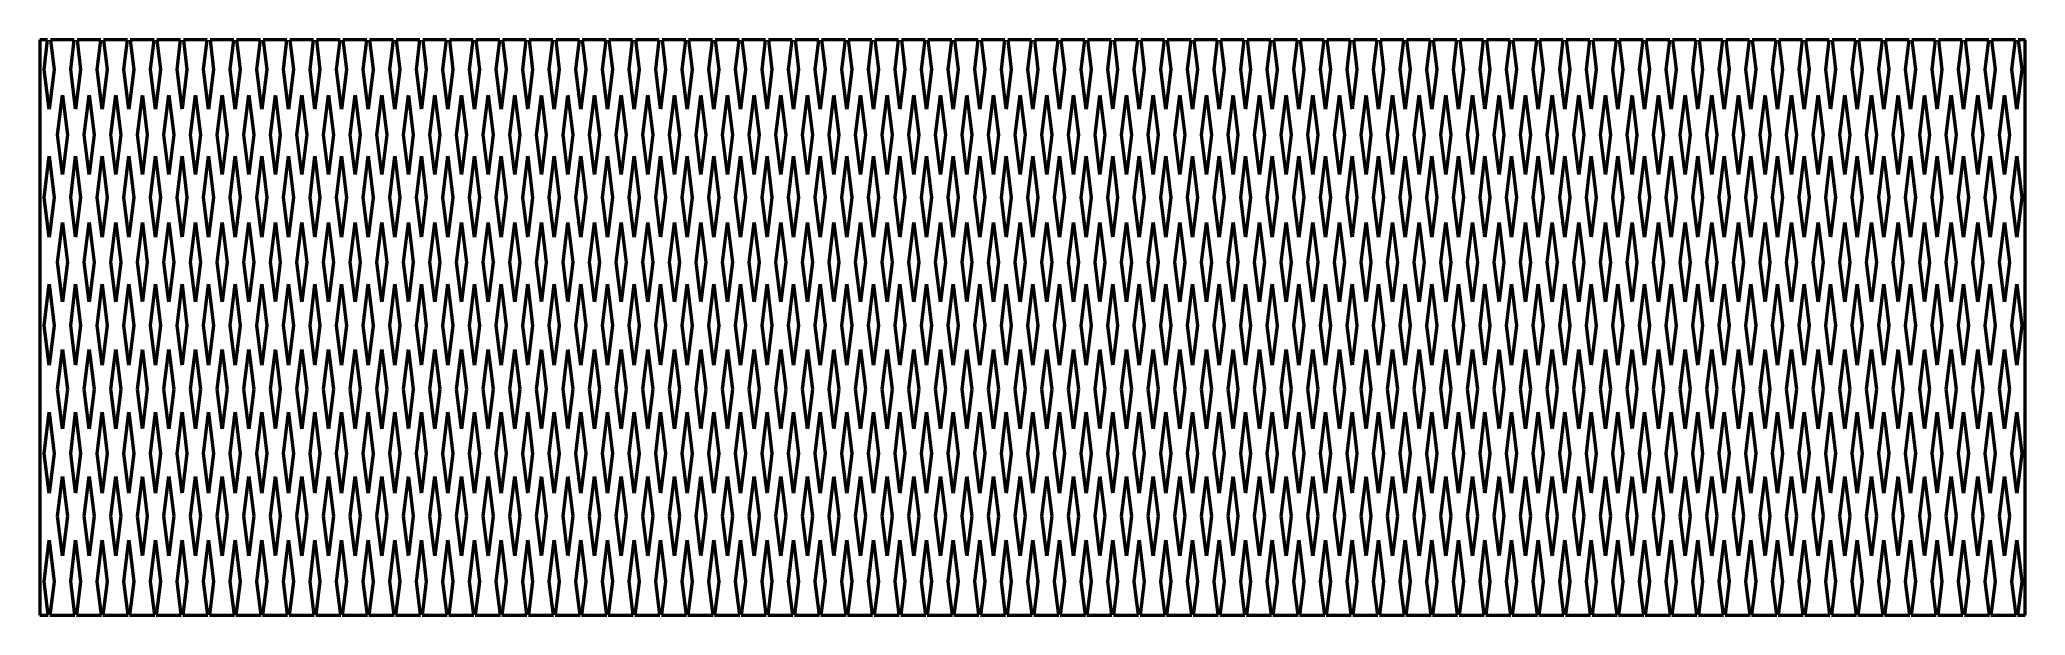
# Model space of a CAD drawing. Header units: millimetres. Extents: x 44 to 544, y 163 to 308.
import ezdxf

# ---------------------------------------------------------------- set-up
doc = ezdxf.new("R2010")
doc.units = ezdxf.units.MM
doc.header["$LTSCALE"] = 0.75
doc.layers.add('Visible', color=7, linetype='Continuous', lineweight=50)

msp = doc.modelspace()

# ---------------------------------------------------------------- linework, layer by layer
at = {"layer": 'Visible', "extrusion": (-1e-16, -1, 0)}
for p, q in [((43.500274, 308.062546), (43.500274, 163.062546)), ((45.501613, 308.062546), (43.500274, 308.062546)), ((44.606846, 300.562546), (45.501613, 308.062546)), ((46.212079, 308.062546), (47.106846, 300.562546)), ((52.197559, 308.062546), (46.212079, 308.062546)), ((51.302792, 300.562546), (52.197559, 308.062546)), ((52.908024, 308.062546), (53.802792, 300.562546)), ((58.893505, 308.062546), (52.908024, 308.062546)), ((57.998738, 300.562546), (58.893505, 308.062546)), ((59.60397, 308.062546), (60.498738, 300.562546)), ((65.589451, 308.062546), (59.60397, 308.062546)), ((64.694684, 300.562546), (65.589451, 308.062546)), ((66.299916, 308.062546), (67.194684, 300.562546)), ((72.285397, 308.062546), (66.299916, 308.062546)), ((71.39063, 300.562546), (72.285397, 308.062546)), ((72.995862, 308.062546), (73.89063, 300.562546)), ((78.981343, 308.062546), (72.995862, 308.062546)), ((78.086576, 300.562546), (78.981343, 308.062546)), ((79.691808, 308.062546), (80.586576, 300.562546)), ((85.677289, 308.062546), (79.691808, 308.062546)), ((84.782521, 300.562546), (85.677289, 308.062546)), ((86.387754, 308.062546), (87.282521, 300.562546)), ((92.373235, 308.062546), (86.387754, 308.062546)), ((91.478467, 300.562546), (92.373235, 308.062546)), ((93.0837, 308.062546), (93.978467, 300.562546)), ((99.069181, 308.062546), (93.0837, 308.062546)), ((98.174413, 300.562546), (99.069181, 308.062546)), ((99.779646, 308.062546), (100.674413, 300.562546)), ((105.765127, 308.062546), (99.779646, 308.062546)), ((104.870359, 300.562546), (105.765127, 308.062546)), ((106.475592, 308.062546), (107.370359, 300.562546)), ((112.461073, 308.062546), (106.475592, 308.062546)), ((111.566305, 300.562546), (112.461073, 308.062546)), ((113.171538, 308.062546), (114.066305, 300.562546)), ((119.157018, 308.062546), (113.171538, 308.062546)), ((118.262251, 300.562546), (119.157018, 308.062546)), ((119.867484, 308.062546), (120.762251, 300.562546)), ((125.852964, 308.062546), (119.867484, 308.062546)), ((124.958197, 300.562546), (125.852964, 308.062546)), ((126.56343, 308.062546), (127.458197, 300.562546)), ((132.54891, 308.062546), (126.56343, 308.062546)), ((131.654143, 300.562546), (132.54891, 308.062546)), ((133.259376, 308.062546), (134.154143, 300.562546)), ((139.244856, 308.062546), (133.259376, 308.062546)), ((138.350089, 300.562546), (139.244856, 308.062546)), ((139.955322, 308.062546), (140.850089, 300.562546)), ((145.940802, 308.062546), (139.955322, 308.062546)), ((145.046035, 300.562546), (145.940802, 308.062546)), ((146.651268, 308.062546), (147.546035, 300.562546)), ((152.636748, 308.062546), (146.651268, 308.062546)), ((151.741981, 300.562546), (152.636748, 308.062546)), ((153.347214, 308.062546), (154.241981, 300.562546)), ((159.332694, 308.062546), (153.347214, 308.062546)), ((158.437927, 300.562546), (159.332694, 308.062546)), ((160.04316, 308.062546), (160.937927, 300.562546)), ((166.02864, 308.062546), (160.04316, 308.062546)), ((165.133873, 300.562546), (166.02864, 308.062546)), ((166.739106, 308.062546), (167.633873, 300.562546)), ((172.724586, 308.062546), (166.739106, 308.062546)), ((171.829819, 300.562546), (172.724586, 308.062546)), ((173.435052, 308.062546), (174.329819, 300.562546)), ((179.420532, 308.062546), (173.435052, 308.062546)), ((178.525765, 300.562546), (179.420532, 308.062546)), ((180.130997, 308.062546), (181.025765, 300.562546)), ((186.116478, 308.062546), (180.130997, 308.062546)), ((185.221711, 300.562546), (186.116478, 308.062546)), ((186.826943, 308.062546), (187.721711, 300.562546)), ((192.812424, 308.062546), (186.826943, 308.062546)), ((191.917657, 300.562546), (192.812424, 308.062546)), ((193.522889, 308.062546), (194.417657, 300.562546)), ((199.50837, 308.062546), (193.522889, 308.062546)), ((198.613603, 300.562546), (199.50837, 308.062546)), ((200.218835, 308.062546), (201.113603, 300.562546)), ((206.204316, 308.062546), (200.218835, 308.062546)), ((205.309549, 300.562546), (206.204316, 308.062546)), ((206.914781, 308.062546), (207.809549, 300.562546)), ((212.900262, 308.062546), (206.914781, 308.062546)), ((212.005494, 300.562546), (212.900262, 308.062546)), ((213.610727, 308.062546), (214.505494, 300.562546)), ((219.596208, 308.062546), (213.610727, 308.062546)), ((218.70144, 300.562546), (219.596208, 308.062546)), ((220.306673, 308.062546), (221.20144, 300.562546)), ((226.292154, 308.062546), (220.306673, 308.062546)), ((225.397386, 300.562546), (226.292154, 308.062546)), ((227.002619, 308.062546), (227.897386, 300.562546)), ((232.9881, 308.062546), (227.002619, 308.062546)), ((232.093332, 300.562546), (232.9881, 308.062546)), ((233.698565, 308.062546), (234.593332, 300.562546)), ((239.684045, 308.062546), (233.698565, 308.062546)), ((238.789278, 300.562546), (239.684045, 308.062546)), ((240.394511, 308.062546), (241.289278, 300.562546)), ((246.379991, 308.062546), (240.394511, 308.062546)), ((245.485224, 300.562546), (246.379991, 308.062546)), ((247.090457, 308.062546), (247.985224, 300.562546)), ((253.075937, 308.062546), (247.090457, 308.062546)), ((252.18117, 300.562546), (253.075937, 308.062546)), ((253.786403, 308.062546), (254.68117, 300.562546)), ((259.771883, 308.062546), (253.786403, 308.062546)), ((258.877116, 300.562546), (259.771883, 308.062546)), ((260.482349, 308.062546), (261.377116, 300.562546)), ((266.467829, 308.062546), (260.482349, 308.062546)), ((265.573062, 300.562546), (266.467829, 308.062546)), ((267.178295, 308.062546), (268.073062, 300.562546)), ((273.163775, 308.062546), (267.178295, 308.062546)), ((272.269008, 300.562546), (273.163775, 308.062546)), ((273.874241, 308.062546), (274.769008, 300.562546)), ((279.859721, 308.062546), (273.874241, 308.062546)), ((278.964954, 300.562546), (279.859721, 308.062546)), ((280.570187, 308.062546), (281.464954, 300.562546)), ((286.555667, 308.062546), (280.570187, 308.062546)), ((285.6609, 300.562546), (286.555667, 308.062546)), ((287.266133, 308.062546), (288.1609, 300.562546)), ((293.251613, 308.062546), (287.266133, 308.062546)), ((292.356846, 300.562546), (293.251613, 308.062546)), ((293.962079, 308.062546), (294.856846, 300.562546)), ((299.947559, 308.062546), (293.962079, 308.062546)), ((299.052792, 300.562546), (299.947559, 308.062546)), ((300.658024, 308.062546), (301.552792, 300.562546)), ((306.643505, 308.062546), (300.658024, 308.062546)), ((305.748738, 300.562546), (306.643505, 308.062546)), ((307.35397, 308.062546), (308.248738, 300.562546)), ((313.339451, 308.062546), (307.35397, 308.062546)), ((312.444684, 300.562546), (313.339451, 308.062546)), ((314.049916, 308.062546), (314.944684, 300.562546)), ((320.035397, 308.062546), (314.049916, 308.062546)), ((319.14063, 300.562546), (320.035397, 308.062546)), ((320.745862, 308.062546), (321.64063, 300.562546)), ((326.731343, 308.062546), (320.745862, 308.062546)), ((325.836576, 300.562546), (326.731343, 308.062546)), ((327.441808, 308.062546), (328.336576, 300.562546)), ((333.427289, 308.062546), (327.441808, 308.062546)), ((332.532521, 300.562546), (333.427289, 308.062546)), ((334.137754, 308.062546), (335.032521, 300.562546)), ((340.123235, 308.062546), (334.137754, 308.062546)), ((339.228467, 300.562546), (340.123235, 308.062546)), ((340.8337, 308.062546), (341.728467, 300.562546)), ((346.819181, 308.062546), (340.8337, 308.062546)), ((345.924413, 300.562546), (346.819181, 308.062546)), ((347.529646, 308.062546), (348.424413, 300.562546)), ((353.515127, 308.062546), (347.529646, 308.062546)), ((352.620359, 300.562546), (353.515127, 308.062546)), ((354.225592, 308.062546), (355.120359, 300.562546)), ((360.211073, 308.062546), (354.225592, 308.062546)), ((359.316305, 300.562546), (360.211073, 308.062546)), ((360.921538, 308.062546), (361.816305, 300.562546)), ((366.907018, 308.062546), (360.921538, 308.062546)), ((366.012251, 300.562546), (366.907018, 308.062546)), ((367.617484, 308.062546), (368.512251, 300.562546)), ((373.602964, 308.062546), (367.617484, 308.062546)), ((372.708197, 300.562546), (373.602964, 308.062546)), ((374.31343, 308.062546), (375.208197, 300.562546)), ((380.29891, 308.062546), (374.31343, 308.062546)), ((379.404143, 300.562546), (380.29891, 308.062546)), ((381.009376, 308.062546), (381.904143, 300.562546)), ((386.994856, 308.062546), (381.009376, 308.062546)), ((386.100089, 300.562546), (386.994856, 308.062546)), ((387.705322, 308.062546), (388.600089, 300.562546)), ((393.690802, 308.062546), (387.705322, 308.062546)), ((392.796035, 300.562546), (393.690802, 308.062546)), ((394.401268, 308.062546), (395.296035, 300.562546)), ((400.386748, 308.062546), (394.401268, 308.062546)), ((399.491981, 300.562546), (400.386748, 308.062546)), ((401.097214, 308.062546), (401.991981, 300.562546)), ((407.082694, 308.062546), (401.097214, 308.062546)), ((406.187927, 300.562546), (407.082694, 308.062546)), ((407.79316, 308.062546), (408.687927, 300.562546)), ((413.77864, 308.062546), (407.79316, 308.062546)), ((412.883873, 300.562546), (413.77864, 308.062546)), ((414.489106, 308.062546), (415.383873, 300.562546)), ((420.474586, 308.062546), (414.489106, 308.062546)), ((419.579819, 300.562546), (420.474586, 308.062546)), ((421.185052, 308.062546), (422.079819, 300.562546)), ((427.170532, 308.062546), (421.185052, 308.062546)), ((426.275765, 300.562546), (427.170532, 308.062546)), ((427.880997, 308.062546), (428.775765, 300.562546)), ((433.866478, 308.062546), (427.880997, 308.062546)), ((432.971711, 300.562546), (433.866478, 308.062546)), ((434.576943, 308.062546), (435.471711, 300.562546)), ((440.562424, 308.062546), (434.576943, 308.062546)), ((439.667657, 300.562546), (440.562424, 308.062546)), ((441.272889, 308.062546), (442.167657, 300.562546)), ((447.25837, 308.062546), (441.272889, 308.062546)), ((446.363603, 300.562546), (447.25837, 308.062546)), ((447.968835, 308.062546), (448.863603, 300.562546)), ((453.954316, 308.062546), (447.968835, 308.062546)), ((453.059549, 300.562546), (453.954316, 308.062546)), ((454.664781, 308.062546), (455.559549, 300.562546)), ((460.650262, 308.062546), (454.664781, 308.062546)), ((459.755494, 300.562546), (460.650262, 308.062546)), ((461.360727, 308.062546), (462.255494, 300.562546)), ((467.346208, 308.062546), (461.360727, 308.062546)), ((466.45144, 300.562546), (467.346208, 308.062546)), ((468.056673, 308.062546), (468.95144, 300.562546)), ((474.042154, 308.062546), (468.056673, 308.062546)), ((473.147386, 300.562546), (474.042154, 308.062546)), ((474.752619, 308.062546), (475.647386, 300.562546)), ((480.7381, 308.062546), (474.752619, 308.062546)), ((479.843332, 300.562546), (480.7381, 308.062546)), ((481.448565, 308.062546), (482.343332, 300.562546)), ((487.434045, 308.062546), (481.448565, 308.062546)), ((486.539278, 300.562546), (487.434045, 308.062546)), ((488.144511, 308.062546), (489.039278, 300.562546)), ((494.129991, 308.062546), (488.144511, 308.062546)), ((493.235224, 300.562546), (494.129991, 308.062546)), ((494.840457, 308.062546), (495.735224, 300.562546)), ((500.825937, 308.062546), (494.840457, 308.062546)), ((499.93117, 300.562546), (500.825937, 308.062546)), ((501.536403, 308.062546), (502.43117, 300.562546)), ((507.521883, 308.062546), (501.536403, 308.062546)), ((506.627116, 300.562546), (507.521883, 308.062546)), ((508.232349, 308.062546), (509.127116, 300.562546)), ((514.217829, 308.062546), (508.232349, 308.062546)), ((513.323062, 300.562546), (514.217829, 308.062546)), ((514.928295, 308.062546), (515.823062, 300.562546)), ((520.913775, 308.062546), (514.928295, 308.062546)), ((520.019008, 300.562546), (520.913775, 308.062546)), ((521.624241, 308.062546), (522.519008, 300.562546)), ((527.609721, 308.062546), (521.624241, 308.062546)), ((526.714954, 300.562546), (527.609721, 308.062546)), ((528.320187, 308.062546), (529.214954, 300.562546)), ((534.305667, 308.062546), (528.320187, 308.062546)), ((533.4109, 300.562546), (534.305667, 308.062546)), ((535.016133, 308.062546), (535.9109, 300.562546)), ((541.001613, 308.062546), (535.016133, 308.062546)), ((540.106846, 300.562546), (541.001613, 308.062546)), ((541.712079, 308.062546), (542.606846, 300.562546)), ((543.500274, 308.062546), (541.712079, 308.062546)), ((543.500274, 163.062546), (543.500274, 308.062546)), ((45.856846, 290.562546), (44.606846, 300.562546)), ((47.106846, 300.562546), (45.856846, 290.562546)), ((52.552792, 290.562546), (51.302792, 300.562546)), ((53.802792, 300.562546), (52.552792, 290.562546)), ((59.248738, 290.562546), (57.998738, 300.562546)), ((60.498738, 300.562546), (59.248738, 290.562546)), ((65.944684, 290.562546), (64.694684, 300.562546)), ((67.194684, 300.562546), (65.944684, 290.562546)), ((72.64063, 290.562546), (71.39063, 300.562546)), ((73.89063, 300.562546), (72.64063, 290.562546)), ((79.336576, 290.562546), (78.086576, 300.562546)), ((80.586576, 300.562546), (79.336576, 290.562546)), ((86.032521, 290.562546), (84.782521, 300.562546)), ((87.282521, 300.562546), (86.032521, 290.562546)), ((92.728467, 290.562546), (91.478467, 300.562546)), ((93.978467, 300.562546), (92.728467, 290.562546)), ((99.424413, 290.562546), (98.174413, 300.562546)), ((100.674413, 300.562546), (99.424413, 290.562546)), ((106.120359, 290.562546), (104.870359, 300.562546)), ((107.370359, 300.562546), (106.120359, 290.562546)), ((112.816305, 290.562546), (111.566305, 300.562546)), ((114.066305, 300.562546), (112.816305, 290.562546)), ((119.512251, 290.562546), (118.262251, 300.562546)), ((120.762251, 300.562546), (119.512251, 290.562546)), ((126.208197, 290.562546), (124.958197, 300.562546)), ((127.458197, 300.562546), (126.208197, 290.562546)), ((132.904143, 290.562546), (131.654143, 300.562546)), ((134.154143, 300.562546), (132.904143, 290.562546)), ((139.600089, 290.562546), (138.350089, 300.562546)), ((140.850089, 300.562546), (139.600089, 290.562546)), ((146.296035, 290.562546), (145.046035, 300.562546)), ((147.546035, 300.562546), (146.296035, 290.562546)), ((152.991981, 290.562546), (151.741981, 300.562546)), ((154.241981, 300.562546), (152.991981, 290.562546)), ((159.687927, 290.562546), (158.437927, 300.562546)), ((160.937927, 300.562546), (159.687927, 290.562546)), ((166.383873, 290.562546), (165.133873, 300.562546)), ((167.633873, 300.562546), (166.383873, 290.562546)), ((173.079819, 290.562546), (171.829819, 300.562546)), ((174.329819, 300.562546), (173.079819, 290.562546)), ((179.775765, 290.562546), (178.525765, 300.562546)), ((181.025765, 300.562546), (179.775765, 290.562546)), ((186.471711, 290.562546), (185.221711, 300.562546)), ((187.721711, 300.562546), (186.471711, 290.562546)), ((193.167657, 290.562546), (191.917657, 300.562546)), ((194.417657, 300.562546), (193.167657, 290.562546)), ((199.863603, 290.562546), (198.613603, 300.562546)), ((201.113603, 300.562546), (199.863603, 290.562546)), ((206.559549, 290.562546), (205.309549, 300.562546)), ((207.809549, 300.562546), (206.559549, 290.562546)), ((213.255494, 290.562546), (212.005494, 300.562546)), ((214.505494, 300.562546), (213.255494, 290.562546)), ((219.95144, 290.562546), (218.70144, 300.562546)), ((221.20144, 300.562546), (219.95144, 290.562546)), ((226.647386, 290.562546), (225.397386, 300.562546)), ((227.897386, 300.562546), (226.647386, 290.562546)), ((233.343332, 290.562546), (232.093332, 300.562546)), ((234.593332, 300.562546), (233.343332, 290.562546)), ((240.039278, 290.562546), (238.789278, 300.562546)), ((241.289278, 300.562546), (240.039278, 290.562546)), ((246.735224, 290.562546), (245.485224, 300.562546)), ((247.985224, 300.562546), (246.735224, 290.562546)), ((253.43117, 290.562546), (252.18117, 300.562546)), ((254.68117, 300.562546), (253.43117, 290.562546)), ((260.127116, 290.562546), (258.877116, 300.562546)), ((261.377116, 300.562546), (260.127116, 290.562546)), ((266.823062, 290.562546), (265.573062, 300.562546)), ((268.073062, 300.562546), (266.823062, 290.562546)), ((273.519008, 290.562546), (272.269008, 300.562546)), ((274.769008, 300.562546), (273.519008, 290.562546)), ((280.214954, 290.562546), (278.964954, 300.562546)), ((281.464954, 300.562546), (280.214954, 290.562546)), ((286.9109, 290.562546), (285.6609, 300.562546)), ((288.1609, 300.562546), (286.9109, 290.562546)), ((293.606846, 290.562546), (292.356846, 300.562546)), ((294.856846, 300.562546), (293.606846, 290.562546)), ((300.302792, 290.562546), (299.052792, 300.562546)), ((301.552792, 300.562546), (300.302792, 290.562546)), ((306.998738, 290.562546), (305.748738, 300.562546)), ((308.248738, 300.562546), (306.998738, 290.562546)), ((313.694684, 290.562546), (312.444684, 300.562546)), ((314.944684, 300.562546), (313.694684, 290.562546)), ((320.39063, 290.562546), (319.14063, 300.562546)), ((321.64063, 300.562546), (320.39063, 290.562546)), ((327.086576, 290.562546), (325.836576, 300.562546)), ((328.336576, 300.562546), (327.086576, 290.562546)), ((333.782521, 290.562546), (332.532521, 300.562546)), ((335.032521, 300.562546), (333.782521, 290.562546)), ((340.478467, 290.562546), (339.228467, 300.562546)), ((341.728467, 300.562546), (340.478467, 290.562546)), ((347.174413, 290.562546), (345.924413, 300.562546)), ((348.424413, 300.562546), (347.174413, 290.562546)), ((353.870359, 290.562546), (352.620359, 300.562546)), ((355.120359, 300.562546), (353.870359, 290.562546)), ((360.566305, 290.562546), (359.316305, 300.562546)), ((361.816305, 300.562546), (360.566305, 290.562546)), ((367.262251, 290.562546), (366.012251, 300.562546)), ((368.512251, 300.562546), (367.262251, 290.562546)), ((373.958197, 290.562546), (372.708197, 300.562546)), ((375.208197, 300.562546), (373.958197, 290.562546)), ((380.654143, 290.562546), (379.404143, 300.562546)), ((381.904143, 300.562546), (380.654143, 290.562546)), ((387.350089, 290.562546), (386.100089, 300.562546)), ((388.600089, 300.562546), (387.350089, 290.562546)), ((394.046035, 290.562546), (392.796035, 300.562546)), ((395.296035, 300.562546), (394.046035, 290.562546)), ((400.741981, 290.562546), (399.491981, 300.562546)), ((401.991981, 300.562546), (400.741981, 290.562546)), ((407.437927, 290.562546), (406.187927, 300.562546)), ((408.687927, 300.562546), (407.437927, 290.562546)), ((414.133873, 290.562546), (412.883873, 300.562546)), ((415.383873, 300.562546), (414.133873, 290.562546)), ((420.829819, 290.562546), (419.579819, 300.562546)), ((422.079819, 300.562546), (420.829819, 290.562546)), ((427.525765, 290.562546), (426.275765, 300.562546)), ((428.775765, 300.562546), (427.525765, 290.562546)), ((434.221711, 290.562546), (432.971711, 300.562546)), ((435.471711, 300.562546), (434.221711, 290.562546)), ((440.917657, 290.562546), (439.667657, 300.562546)), ((442.167657, 300.562546), (440.917657, 290.562546)), ((447.613603, 290.562546), (446.363603, 300.562546)), ((448.863603, 300.562546), (447.613603, 290.562546)), ((454.309549, 290.562546), (453.059549, 300.562546)), ((455.559549, 300.562546), (454.309549, 290.562546)), ((461.005494, 290.562546), (459.755494, 300.562546)), ((462.255494, 300.562546), (461.005494, 290.562546)), ((467.70144, 290.562546), (466.45144, 300.562546)), ((468.95144, 300.562546), (467.70144, 290.562546)), ((474.397386, 290.562546), (473.147386, 300.562546)), ((475.647386, 300.562546), (474.397386, 290.562546)), ((481.093332, 290.562546), (479.843332, 300.562546)), ((482.343332, 300.562546), (481.093332, 290.562546)), ((487.789278, 290.562546), (486.539278, 300.562546)), ((489.039278, 300.562546), (487.789278, 290.562546)), ((494.485224, 290.562546), (493.235224, 300.562546)), ((495.735224, 300.562546), (494.485224, 290.562546)), ((501.18117, 290.562546), (499.93117, 300.562546)), ((502.43117, 300.562546), (501.18117, 290.562546)), ((507.877116, 290.562546), (506.627116, 300.562546)), ((509.127116, 300.562546), (507.877116, 290.562546)), ((514.573062, 290.562546), (513.323062, 300.562546)), ((515.823062, 300.562546), (514.573062, 290.562546)), ((521.269008, 290.562546), (520.019008, 300.562546)), ((522.519008, 300.562546), (521.269008, 290.562546)), ((527.964954, 290.562546), (526.714954, 300.562546)), ((529.214954, 300.562546), (527.964954, 290.562546)), ((534.6609, 290.562546), (533.4109, 300.562546)), ((535.9109, 300.562546), (534.6609, 290.562546)), ((541.356846, 290.562546), (540.106846, 300.562546)), ((542.606846, 300.562546), (541.356846, 290.562546)), ((48.000274, 284.062546), (49.250274, 294.062546)), ((49.250274, 294.062546), (50.500274, 284.062546)), ((54.698904, 284.062546), (55.948904, 294.062546)), ((55.948904, 294.062546), (57.198904, 284.062546)), ((61.397534, 284.062546), (62.647534, 294.062546)), ((62.647534, 294.062546), (63.897534, 284.062546)), ((68.096165, 284.062546), (69.346165, 294.062546)), ((69.346165, 294.062546), (70.596165, 284.062546)), ((74.794795, 284.062546), (76.044795, 294.062546)), ((76.044795, 294.062546), (77.294795, 284.062546)), ((81.493425, 284.062546), (82.743425, 294.062546)), ((82.743425, 294.062546), (83.993425, 284.062546)), ((88.192055, 284.062546), (89.442055, 294.062546)), ((89.442055, 294.062546), (90.692055, 284.062546)), ((94.890685, 284.062546), (96.140685, 294.062546)), ((96.140685, 294.062546), (97.390685, 284.062546)), ((101.589315, 284.062546), (102.839315, 294.062546)), ((102.839315, 294.062546), (104.089315, 284.062546)), ((108.287945, 284.062546), (109.537945, 294.062546)), ((109.537945, 294.062546), (110.787945, 284.062546)), ((114.986576, 284.062546), (116.236576, 294.062546)), ((116.236576, 294.062546), (117.486576, 284.062546)), ((121.685206, 284.062546), (122.935206, 294.062546)), ((122.935206, 294.062546), (124.185206, 284.062546)), ((128.383836, 284.062546), (129.633836, 294.062546)), ((129.633836, 294.062546), (130.883836, 284.062546)), ((135.082466, 284.062546), (136.332466, 294.062546)), ((136.332466, 294.062546), (137.582466, 284.062546)), ((141.781096, 284.062546), (143.031096, 294.062546)), ((143.031096, 294.062546), (144.281096, 284.062546)), ((148.479726, 284.062546), (149.729726, 294.062546)), ((149.729726, 294.062546), (150.979726, 284.062546)), ((155.178356, 284.062546), (156.428356, 294.062546)), ((156.428356, 294.062546), (157.678356, 284.062546)), ((161.876986, 284.062546), (163.126986, 294.062546)), ((163.126986, 294.062546), (164.376986, 284.062546)), ((168.575617, 284.062546), (169.825617, 294.062546)), ((169.825617, 294.062546), (171.075617, 284.062546)), ((175.274247, 284.062546), (176.524247, 294.062546)), ((176.524247, 294.062546), (177.774247, 284.062546)), ((181.972877, 284.062546), (183.222877, 294.062546)), ((183.222877, 294.062546), (184.472877, 284.062546)), ((188.671507, 284.062546), (189.921507, 294.062546)), ((189.921507, 294.062546), (191.171507, 284.062546)), ((195.370137, 284.062546), (196.620137, 294.062546)), ((196.620137, 294.062546), (197.870137, 284.062546)), ((202.068767, 284.062546), (203.318767, 294.062546)), ((203.318767, 294.062546), (204.568767, 284.062546)), ((208.767397, 284.062546), (210.017397, 294.062546)), ((210.017397, 294.062546), (211.267397, 284.062546)), ((215.466028, 284.062546), (216.716028, 294.062546)), ((216.716028, 294.062546), (217.966028, 284.062546)), ((222.164658, 284.062546), (223.414658, 294.062546)), ((223.414658, 294.062546), (224.664658, 284.062546)), ((228.863288, 284.062546), (230.113288, 294.062546)), ((230.113288, 294.062546), (231.363288, 284.062546)), ((235.561918, 284.062546), (236.811918, 294.062546)), ((236.811918, 294.062546), (238.061918, 284.062546)), ((242.260548, 284.062546), (243.510548, 294.062546)), ((243.510548, 294.062546), (244.760548, 284.062546)), ((248.959178, 284.062546), (250.209178, 294.062546)), ((250.209178, 294.062546), (251.459178, 284.062546)), ((255.657808, 284.062546), (256.907808, 294.062546)), ((256.907808, 294.062546), (258.157808, 284.062546)), ((262.356439, 284.062546), (263.606439, 294.062546)), ((263.606439, 294.062546), (264.856439, 284.062546)), ((269.055069, 284.062546), (270.305069, 294.062546)), ((270.305069, 294.062546), (271.555069, 284.062546)), ((275.753699, 284.062546), (277.003699, 294.062546)), ((277.003699, 294.062546), (278.253699, 284.062546)), ((282.452329, 284.062546), (283.702329, 294.062546)), ((283.702329, 294.062546), (284.952329, 284.062546)), ((289.150959, 284.062546), (290.400959, 294.062546)), ((290.400959, 294.062546), (291.650959, 284.062546)), ((295.849589, 284.062546), (297.099589, 294.062546)), ((297.099589, 294.062546), (298.349589, 284.062546)), ((302.548219, 284.062546), (303.798219, 294.062546)), ((303.798219, 294.062546), (305.048219, 284.062546)), ((309.24685, 284.062546), (310.49685, 294.062546)), ((310.49685, 294.062546), (311.74685, 284.062546)), ((315.94548, 284.062546), (317.19548, 294.062546)), ((317.19548, 294.062546), (318.44548, 284.062546)), ((322.64411, 284.062546), (323.89411, 294.062546)), ((323.89411, 294.062546), (325.14411, 284.062546)), ((329.34274, 284.062546), (330.59274, 294.062546)), ((330.59274, 294.062546), (331.84274, 284.062546)), ((336.04137, 284.062546), (337.29137, 294.062546)), ((337.29137, 294.062546), (338.54137, 284.062546)), ((342.74, 284.062546), (343.99, 294.062546)), ((343.99, 294.062546), (345.24, 284.062546)), ((349.43863, 284.062546), (350.68863, 294.062546)), ((350.68863, 294.062546), (351.93863, 284.062546)), ((356.13726, 284.062546), (357.38726, 294.062546)), ((357.38726, 294.062546), (358.63726, 284.062546)), ((362.835891, 284.062546), (364.085891, 294.062546)), ((364.085891, 294.062546), (365.335891, 284.062546)), ((369.534521, 284.062546), (370.784521, 294.062546)), ((370.784521, 294.062546), (372.034521, 284.062546)), ((376.233151, 284.062546), (377.483151, 294.062546)), ((377.483151, 294.062546), (378.733151, 284.062546)), ((382.931781, 284.062546), (384.181781, 294.062546)), ((384.181781, 294.062546), (385.431781, 284.062546)), ((389.630411, 284.062546), (390.880411, 294.062546)), ((390.880411, 294.062546), (392.130411, 284.062546)), ((396.329041, 284.062546), (397.579041, 294.062546)), ((397.579041, 294.062546), (398.829041, 284.062546)), ((403.027671, 284.062546), (404.277671, 294.062546)), ((404.277671, 294.062546), (405.527671, 284.062546)), ((409.726302, 284.062546), (410.976302, 294.062546)), ((410.976302, 294.062546), (412.226302, 284.062546)), ((416.424932, 284.062546), (417.674932, 294.062546)), ((417.674932, 294.062546), (418.924932, 284.062546)), ((423.123562, 284.062546), (424.373562, 294.062546)), ((424.373562, 294.062546), (425.623562, 284.062546)), ((429.822192, 284.062546), (431.072192, 294.062546)), ((431.072192, 294.062546), (432.322192, 284.062546)), ((436.520822, 284.062546), (437.770822, 294.062546)), ((437.770822, 294.062546), (439.020822, 284.062546)), ((443.219452, 284.062546), (444.469452, 294.062546)), ((444.469452, 294.062546), (445.719452, 284.062546)), ((449.918082, 284.062546), (451.168082, 294.062546)), ((451.168082, 294.062546), (452.418082, 284.062546)), ((456.616713, 284.062546), (457.866713, 294.062546)), ((457.866713, 294.062546), (459.116713, 284.062546)), ((463.315343, 284.062546), (464.565343, 294.062546)), ((464.565343, 294.062546), (465.815343, 284.062546)), ((470.013973, 284.062546), (471.263973, 294.062546)), ((471.263973, 294.062546), (472.513973, 284.062546)), ((476.712603, 284.062546), (477.962603, 294.062546)), ((477.962603, 294.062546), (479.212603, 284.062546)), ((483.411233, 284.062546), (484.661233, 294.062546)), ((484.661233, 294.062546), (485.911233, 284.062546)), ((490.109863, 284.062546), (491.359863, 294.062546)), ((491.359863, 294.062546), (492.609863, 284.062546)), ((496.808493, 284.062546), (498.058493, 294.062546)), ((498.058493, 294.062546), (499.308493, 284.062546)), ((503.507123, 284.062546), (504.757123, 294.062546)), ((504.757123, 294.062546), (506.007123, 284.062546)), ((510.205754, 284.062546), (511.455754, 294.062546)), ((511.455754, 294.062546), (512.705754, 284.062546)), ((516.904384, 284.062546), (518.154384, 294.062546)), ((518.154384, 294.062546), (519.404384, 284.062546)), ((523.603014, 284.062546), (524.853014, 294.062546)), ((524.853014, 294.062546), (526.103014, 284.062546)), ((530.301644, 284.062546), (531.551644, 294.062546)), ((531.551644, 294.062546), (532.801644, 284.062546)), ((537.000274, 284.062546), (538.250274, 294.062546)), ((538.250274, 294.062546), (539.500274, 284.062546)), ((49.250274, 274.062546), (48.000274, 284.062546)), ((50.500274, 284.062546), (49.250274, 274.062546)), ((55.948904, 274.062546), (54.698904, 284.062546)), ((57.198904, 284.062546), (55.948904, 274.062546)), ((62.647534, 274.062546), (61.397534, 284.062546)), ((63.897534, 284.062546), (62.647534, 274.062546)), ((69.346165, 274.062546), (68.096165, 284.062546)), ((70.596165, 284.062546), (69.346165, 274.062546)), ((76.044795, 274.062546), (74.794795, 284.062546)), ((77.294795, 284.062546), (76.044795, 274.062546)), ((82.743425, 274.062546), (81.493425, 284.062546)), ((83.993425, 284.062546), (82.743425, 274.062546)), ((89.442055, 274.062546), (88.192055, 284.062546)), ((90.692055, 284.062546), (89.442055, 274.062546)), ((96.140685, 274.062546), (94.890685, 284.062546)), ((97.390685, 284.062546), (96.140685, 274.062546)), ((102.839315, 274.062546), (101.589315, 284.062546)), ((104.089315, 284.062546), (102.839315, 274.062546)), ((109.537945, 274.062546), (108.287945, 284.062546)), ((110.787945, 284.062546), (109.537945, 274.062546)), ((116.236576, 274.062546), (114.986576, 284.062546)), ((117.486576, 284.062546), (116.236576, 274.062546)), ((122.935206, 274.062546), (121.685206, 284.062546)), ((124.185206, 284.062546), (122.935206, 274.062546)), ((129.633836, 274.062546), (128.383836, 284.062546)), ((130.883836, 284.062546), (129.633836, 274.062546)), ((136.332466, 274.062546), (135.082466, 284.062546)), ((137.582466, 284.062546), (136.332466, 274.062546)), ((143.031096, 274.062546), (141.781096, 284.062546)), ((144.281096, 284.062546), (143.031096, 274.062546)), ((149.729726, 274.062546), (148.479726, 284.062546)), ((150.979726, 284.062546), (149.729726, 274.062546)), ((156.428356, 274.062546), (155.178356, 284.062546)), ((157.678356, 284.062546), (156.428356, 274.062546)), ((163.126986, 274.062546), (161.876986, 284.062546)), ((164.376986, 284.062546), (163.126986, 274.062546)), ((169.825617, 274.062546), (168.575617, 284.062546)), ((171.075617, 284.062546), (169.825617, 274.062546)), ((176.524247, 274.062546), (175.274247, 284.062546)), ((177.774247, 284.062546), (176.524247, 274.062546)), ((183.222877, 274.062546), (181.972877, 284.062546)), ((184.472877, 284.062546), (183.222877, 274.062546)), ((189.921507, 274.062546), (188.671507, 284.062546)), ((191.171507, 284.062546), (189.921507, 274.062546)), ((196.620137, 274.062546), (195.370137, 284.062546)), ((197.870137, 284.062546), (196.620137, 274.062546)), ((203.318767, 274.062546), (202.068767, 284.062546)), ((204.568767, 284.062546), (203.318767, 274.062546)), ((210.017397, 274.062546), (208.767397, 284.062546)), ((211.267397, 284.062546), (210.017397, 274.062546)), ((216.716028, 274.062546), (215.466028, 284.062546)), ((217.966028, 284.062546), (216.716028, 274.062546)), ((223.414658, 274.062546), (222.164658, 284.062546)), ((224.664658, 284.062546), (223.414658, 274.062546)), ((230.113288, 274.062546), (228.863288, 284.062546)), ((231.363288, 284.062546), (230.113288, 274.062546)), ((236.811918, 274.062546), (235.561918, 284.062546)), ((238.061918, 284.062546), (236.811918, 274.062546)), ((243.510548, 274.062546), (242.260548, 284.062546)), ((244.760548, 284.062546), (243.510548, 274.062546)), ((250.209178, 274.062546), (248.959178, 284.062546)), ((251.459178, 284.062546), (250.209178, 274.062546)), ((256.907808, 274.062546), (255.657808, 284.062546)), ((258.157808, 284.062546), (256.907808, 274.062546)), ((263.606439, 274.062546), (262.356439, 284.062546)), ((264.856439, 284.062546), (263.606439, 274.062546)), ((270.305069, 274.062546), (269.055069, 284.062546)), ((271.555069, 284.062546), (270.305069, 274.062546)), ((277.003699, 274.062546), (275.753699, 284.062546)), ((278.253699, 284.062546), (277.003699, 274.062546)), ((283.702329, 274.062546), (282.452329, 284.062546)), ((284.952329, 284.062546), (283.702329, 274.062546)), ((290.400959, 274.062546), (289.150959, 284.062546)), ((291.650959, 284.062546), (290.400959, 274.062546)), ((297.099589, 274.062546), (295.849589, 284.062546)), ((298.349589, 284.062546), (297.099589, 274.062546)), ((303.798219, 274.062546), (302.548219, 284.062546)), ((305.048219, 284.062546), (303.798219, 274.062546)), ((310.49685, 274.062546), (309.24685, 284.062546)), ((311.74685, 284.062546), (310.49685, 274.062546)), ((317.19548, 274.062546), (315.94548, 284.062546)), ((318.44548, 284.062546), (317.19548, 274.062546)), ((323.89411, 274.062546), (322.64411, 284.062546)), ((325.14411, 284.062546), (323.89411, 274.062546)), ((330.59274, 274.062546), (329.34274, 284.062546)), ((331.84274, 284.062546), (330.59274, 274.062546)), ((337.29137, 274.062546), (336.04137, 284.062546)), ((338.54137, 284.062546), (337.29137, 274.062546)), ((343.99, 274.062546), (342.74, 284.062546)), ((345.24, 284.062546), (343.99, 274.062546)), ((350.68863, 274.062546), (349.43863, 284.062546)), ((351.93863, 284.062546), (350.68863, 274.062546)), ((357.38726, 274.062546), (356.13726, 284.062546)), ((358.63726, 284.062546), (357.38726, 274.062546)), ((364.085891, 274.062546), (362.835891, 284.062546)), ((365.335891, 284.062546), (364.085891, 274.062546)), ((370.784521, 274.062546), (369.534521, 284.062546)), ((372.034521, 284.062546), (370.784521, 274.062546)), ((377.483151, 274.062546), (376.233151, 284.062546)), ((378.733151, 284.062546), (377.483151, 274.062546)), ((384.181781, 274.062546), (382.931781, 284.062546)), ((385.431781, 284.062546), (384.181781, 274.062546)), ((390.880411, 274.062546), (389.630411, 284.062546)), ((392.130411, 284.062546), (390.880411, 274.062546)), ((397.579041, 274.062546), (396.329041, 284.062546)), ((398.829041, 284.062546), (397.579041, 274.062546)), ((404.277671, 274.062546), (403.027671, 284.062546)), ((405.527671, 284.062546), (404.277671, 274.062546)), ((410.976302, 274.062546), (409.726302, 284.062546)), ((412.226302, 284.062546), (410.976302, 274.062546)), ((417.674932, 274.062546), (416.424932, 284.062546)), ((418.924932, 284.062546), (417.674932, 274.062546)), ((424.373562, 274.062546), (423.123562, 284.062546)), ((425.623562, 284.062546), (424.373562, 274.062546)), ((431.072192, 274.062546), (429.822192, 284.062546)), ((432.322192, 284.062546), (431.072192, 274.062546)), ((437.770822, 274.062546), (436.520822, 284.062546)), ((439.020822, 284.062546), (437.770822, 274.062546)), ((444.469452, 274.062546), (443.219452, 284.062546)), ((445.719452, 284.062546), (444.469452, 274.062546)), ((451.168082, 274.062546), (449.918082, 284.062546)), ((452.418082, 284.062546), (451.168082, 274.062546)), ((457.866713, 274.062546), (456.616713, 284.062546)), ((459.116713, 284.062546), (457.866713, 274.062546)), ((464.565343, 274.062546), (463.315343, 284.062546)), ((465.815343, 284.062546), (464.565343, 274.062546)), ((471.263973, 274.062546), (470.013973, 284.062546)), ((472.513973, 284.062546), (471.263973, 274.062546)), ((477.962603, 274.062546), (476.712603, 284.062546)), ((479.212603, 284.062546), (477.962603, 274.062546)), ((484.661233, 274.062546), (483.411233, 284.062546)), ((485.911233, 284.062546), (484.661233, 274.062546)), ((491.359863, 274.062546), (490.109863, 284.062546)), ((492.609863, 284.062546), (491.359863, 274.062546)), ((498.058493, 274.062546), (496.808493, 284.062546)), ((499.308493, 284.062546), (498.058493, 274.062546)), ((504.757123, 274.062546), (503.507123, 284.062546)), ((506.007123, 284.062546), (504.757123, 274.062546)), ((511.455754, 274.062546), (510.205754, 284.062546)), ((512.705754, 284.062546), (511.455754, 274.062546)), ((518.154384, 274.062546), (516.904384, 284.062546)), ((519.404384, 284.062546), (518.154384, 274.062546)), ((524.853014, 274.062546), (523.603014, 284.062546)), ((526.103014, 284.062546), (524.853014, 274.062546)), ((531.551644, 274.062546), (530.301644, 284.062546)), ((532.801644, 284.062546), (531.551644, 274.062546)), ((538.250274, 274.062546), (537.000274, 284.062546)), ((539.500274, 284.062546), (538.250274, 274.062546)), ((44.606846, 268.312546), (45.856846, 278.790131)), ((45.856846, 278.790131), (47.106846, 268.312546)), ((51.302792, 268.312546), (52.552792, 278.790131)), ((52.552792, 278.790131), (53.802792, 268.312546)), ((57.998738, 268.312546), (59.248738, 278.790131)), ((59.248738, 278.790131), (60.498738, 268.312546)), ((64.694684, 268.312546), (65.944684, 278.790131)), ((65.944684, 278.790131), (67.194684, 268.312546)), ((71.39063, 268.312546), (72.64063, 278.790131)), ((72.64063, 278.790131), (73.89063, 268.312546)), ((78.086576, 268.312546), (79.336576, 278.790131)), ((79.336576, 278.790131), (80.586576, 268.312546)), ((84.782521, 268.312546), (86.032521, 278.790131)), ((86.032521, 278.790131), (87.282521, 268.312546)), ((91.478467, 268.312546), (92.728467, 278.790131)), ((92.728467, 278.790131), (93.978467, 268.312546)), ((98.174413, 268.312546), (99.424413, 278.790131)), ((99.424413, 278.790131), (100.674413, 268.312546)), ((104.870359, 268.312546), (106.120359, 278.790131)), ((106.120359, 278.790131), (107.370359, 268.312546)), ((111.566305, 268.312546), (112.816305, 278.790131)), ((112.816305, 278.790131), (114.066305, 268.312546)), ((118.262251, 268.312546), (119.512251, 278.790131)), ((119.512251, 278.790131), (120.762251, 268.312546)), ((124.958197, 268.312546), (126.208197, 278.790131)), ((126.208197, 278.790131), (127.458197, 268.312546)), ((131.654143, 268.312546), (132.904143, 278.790131)), ((132.904143, 278.790131), (134.154143, 268.312546)), ((138.350089, 268.312546), (139.600089, 278.790131)), ((139.600089, 278.790131), (140.850089, 268.312546)), ((145.046035, 268.312546), (146.296035, 278.790131)), ((146.296035, 278.790131), (147.546035, 268.312546)), ((151.741981, 268.312546), (152.991981, 278.790131)), ((152.991981, 278.790131), (154.241981, 268.312546)), ((158.437927, 268.312546), (159.687927, 278.790131)), ((159.687927, 278.790131), (160.937927, 268.312546)), ((165.133873, 268.312546), (166.383873, 278.790131)), ((166.383873, 278.790131), (167.633873, 268.312546)), ((171.829819, 268.312546), (173.079819, 278.790131)), ((173.079819, 278.790131), (174.329819, 268.312546)), ((178.525765, 268.312546), (179.775765, 278.790131)), ((179.775765, 278.790131), (181.025765, 268.312546)), ((185.221711, 268.312546), (186.471711, 278.790131)), ((186.471711, 278.790131), (187.721711, 268.312546)), ((191.917657, 268.312546), (193.167657, 278.790131)), ((193.167657, 278.790131), (194.417657, 268.312546)), ((198.613603, 268.312546), (199.863603, 278.790131)), ((199.863603, 278.790131), (201.113603, 268.312546)), ((205.309549, 268.312546), (206.559549, 278.790131)), ((206.559549, 278.790131), (207.809549, 268.312546)), ((212.005494, 268.312546), (213.255494, 278.790131)), ((213.255494, 278.790131), (214.505494, 268.312546)), ((218.70144, 268.312546), (219.95144, 278.790131)), ((219.95144, 278.790131), (221.20144, 268.312546)), ((225.397386, 268.312546), (226.647386, 278.790131)), ((226.647386, 278.790131), (227.897386, 268.312546)), ((232.093332, 268.312546), (233.343332, 278.790131)), ((233.343332, 278.790131), (234.593332, 268.312546)), ((238.789278, 268.312546), (240.039278, 278.790131)), ((240.039278, 278.790131), (241.289278, 268.312546)), ((245.485224, 268.312546), (246.735224, 278.790131)), ((246.735224, 278.790131), (247.985224, 268.312546)), ((252.18117, 268.312546), (253.43117, 278.790131)), ((253.43117, 278.790131), (254.68117, 268.312546)), ((258.877116, 268.312546), (260.127116, 278.790131)), ((260.127116, 278.790131), (261.377116, 268.312546)), ((265.573062, 268.312546), (266.823062, 278.790131)), ((266.823062, 278.790131), (268.073062, 268.312546)), ((272.269008, 268.312546), (273.519008, 278.790131)), ((273.519008, 278.790131), (274.769008, 268.312546)), ((278.964954, 268.312546), (280.214954, 278.790131)), ((280.214954, 278.790131), (281.464954, 268.312546)), ((285.6609, 268.312546), (286.9109, 278.790131)), ((286.9109, 278.790131), (288.1609, 268.312546)), ((292.356846, 268.312546), (293.606846, 278.790131)), ((293.606846, 278.790131), (294.856846, 268.312546)), ((299.052792, 268.312546), (300.302792, 278.790131)), ((300.302792, 278.790131), (301.552792, 268.312546)), ((305.748738, 268.312546), (306.998738, 278.790131)), ((306.998738, 278.790131), (308.248738, 268.312546)), ((312.444684, 268.312546), (313.694684, 278.790131)), ((313.694684, 278.790131), (314.944684, 268.312546)), ((319.14063, 268.312546), (320.39063, 278.790131)), ((320.39063, 278.790131), (321.64063, 268.312546)), ((325.836576, 268.312546), (327.086576, 278.790131)), ((327.086576, 278.790131), (328.336576, 268.312546)), ((332.532521, 268.312546), (333.782521, 278.790131)), ((333.782521, 278.790131), (335.032521, 268.312546)), ((339.228467, 268.312546), (340.478467, 278.790131)), ((340.478467, 278.790131), (341.728467, 268.312546)), ((345.924413, 268.312546), (347.174413, 278.790131)), ((347.174413, 278.790131), (348.424413, 268.312546)), ((352.620359, 268.312546), (353.870359, 278.790131)), ((353.870359, 278.790131), (355.120359, 268.312546)), ((359.316305, 268.312546), (360.566305, 278.790131)), ((360.566305, 278.790131), (361.816305, 268.312546)), ((366.012251, 268.312546), (367.262251, 278.790131)), ((367.262251, 278.790131), (368.512251, 268.312546)), ((372.708197, 268.312546), (373.958197, 278.790131)), ((373.958197, 278.790131), (375.208197, 268.312546)), ((379.404143, 268.312546), (380.654143, 278.790131)), ((380.654143, 278.790131), (381.904143, 268.312546)), ((386.100089, 268.312546), (387.350089, 278.790131)), ((387.350089, 278.790131), (388.600089, 268.312546)), ((392.796035, 268.312546), (394.046035, 278.790131)), ((394.046035, 278.790131), (395.296035, 268.312546)), ((399.491981, 268.312546), (400.741981, 278.790131)), ((400.741981, 278.790131), (401.991981, 268.312546)), ((406.187927, 268.312546), (407.437927, 278.790131)), ((407.437927, 278.790131), (408.687927, 268.312546)), ((412.883873, 268.312546), (414.133873, 278.790131)), ((414.133873, 278.790131), (415.383873, 268.312546)), ((419.579819, 268.312546), (420.829819, 278.790131)), ((420.829819, 278.790131), (422.079819, 268.312546)), ((426.275765, 268.312546), (427.525765, 278.790131)), ((427.525765, 278.790131), (428.775765, 268.312546)), ((432.971711, 268.312546), (434.221711, 278.790131)), ((434.221711, 278.790131), (435.471711, 268.312546)), ((439.667657, 268.312546), (440.917657, 278.790131)), ((440.917657, 278.790131), (442.167657, 268.312546)), ((446.363603, 268.312546), (447.613603, 278.790131)), ((447.613603, 278.790131), (448.863603, 268.312546)), ((453.059549, 268.312546), (454.309549, 278.790131)), ((454.309549, 278.790131), (455.559549, 268.312546)), ((459.755494, 268.312546), (461.005494, 278.790131)), ((461.005494, 278.790131), (462.255494, 268.312546)), ((466.45144, 268.312546), (467.70144, 278.790131)), ((467.70144, 278.790131), (468.95144, 268.312546)), ((473.147386, 268.312546), (474.397386, 278.790131)), ((474.397386, 278.790131), (475.647386, 268.312546)), ((479.843332, 268.312546), (481.093332, 278.790131)), ((481.093332, 278.790131), (482.343332, 268.312546)), ((486.539278, 268.312546), (487.789278, 278.790131)), ((487.789278, 278.790131), (489.039278, 268.312546)), ((493.235224, 268.312546), (494.485224, 278.790131)), ((494.485224, 278.790131), (495.735224, 268.312546)), ((499.93117, 268.312546), (501.18117, 278.790131)), ((501.18117, 278.790131), (502.43117, 268.312546)), ((506.627116, 268.312546), (507.877116, 278.790131)), ((507.877116, 278.790131), (509.127116, 268.312546)), ((513.323062, 268.312546), (514.573062, 278.790131)), ((514.573062, 278.790131), (515.823062, 268.312546)), ((520.019008, 268.312546), (521.269008, 278.790131)), ((521.269008, 278.790131), (522.519008, 268.312546)), ((526.714954, 268.312546), (527.964954, 278.790131)), ((527.964954, 278.790131), (529.214954, 268.312546)), ((533.4109, 268.312546), (534.6609, 278.790131)), ((534.6609, 278.790131), (535.9109, 268.312546)), ((540.106846, 268.312546), (541.356846, 278.790131)), ((541.356846, 278.790131), (542.606846, 268.312546)), ((45.856846, 258.312546), (44.606846, 268.312546)), ((47.106846, 268.312546), (45.856846, 258.312546)), ((52.552792, 258.312546), (51.302792, 268.312546)), ((53.802792, 268.312546), (52.552792, 258.312546)), ((59.248738, 258.312546), (57.998738, 268.312546)), ((60.498738, 268.312546), (59.248738, 258.312546)), ((65.944684, 258.312546), (64.694684, 268.312546)), ((67.194684, 268.312546), (65.944684, 258.312546)), ((72.64063, 258.312546), (71.39063, 268.312546)), ((73.89063, 268.312546), (72.64063, 258.312546)), ((79.336576, 258.312546), (78.086576, 268.312546)), ((80.586576, 268.312546), (79.336576, 258.312546)), ((86.032521, 258.312546), (84.782521, 268.312546)), ((87.282521, 268.312546), (86.032521, 258.312546)), ((92.728467, 258.312546), (91.478467, 268.312546)), ((93.978467, 268.312546), (92.728467, 258.312546)), ((99.424413, 258.312546), (98.174413, 268.312546)), ((100.674413, 268.312546), (99.424413, 258.312546)), ((106.120359, 258.312546), (104.870359, 268.312546)), ((107.370359, 268.312546), (106.120359, 258.312546)), ((112.816305, 258.312546), (111.566305, 268.312546)), ((114.066305, 268.312546), (112.816305, 258.312546)), ((119.512251, 258.312546), (118.262251, 268.312546)), ((120.762251, 268.312546), (119.512251, 258.312546)), ((126.208197, 258.312546), (124.958197, 268.312546)), ((127.458197, 268.312546), (126.208197, 258.312546)), ((132.904143, 258.312546), (131.654143, 268.312546)), ((134.154143, 268.312546), (132.904143, 258.312546)), ((139.600089, 258.312546), (138.350089, 268.312546)), ((140.850089, 268.312546), (139.600089, 258.312546)), ((146.296035, 258.312546), (145.046035, 268.312546)), ((147.546035, 268.312546), (146.296035, 258.312546)), ((152.991981, 258.312546), (151.741981, 268.312546)), ((154.241981, 268.312546), (152.991981, 258.312546)), ((159.687927, 258.312546), (158.437927, 268.312546)), ((160.937927, 268.312546), (159.687927, 258.312546)), ((166.383873, 258.312546), (165.133873, 268.312546)), ((167.633873, 268.312546), (166.383873, 258.312546)), ((173.079819, 258.312546), (171.829819, 268.312546)), ((174.329819, 268.312546), (173.079819, 258.312546)), ((179.775765, 258.312546), (178.525765, 268.312546)), ((181.025765, 268.312546), (179.775765, 258.312546)), ((186.471711, 258.312546), (185.221711, 268.312546)), ((187.721711, 268.312546), (186.471711, 258.312546)), ((193.167657, 258.312546), (191.917657, 268.312546)), ((194.417657, 268.312546), (193.167657, 258.312546)), ((199.863603, 258.312546), (198.613603, 268.312546)), ((201.113603, 268.312546), (199.863603, 258.312546)), ((206.559549, 258.312546), (205.309549, 268.312546)), ((207.809549, 268.312546), (206.559549, 258.312546)), ((213.255494, 258.312546), (212.005494, 268.312546)), ((214.505494, 268.312546), (213.255494, 258.312546)), ((219.95144, 258.312546), (218.70144, 268.312546)), ((221.20144, 268.312546), (219.95144, 258.312546)), ((226.647386, 258.312546), (225.397386, 268.312546)), ((227.897386, 268.312546), (226.647386, 258.312546)), ((233.343332, 258.312546), (232.093332, 268.312546)), ((234.593332, 268.312546), (233.343332, 258.312546)), ((240.039278, 258.312546), (238.789278, 268.312546)), ((241.289278, 268.312546), (240.039278, 258.312546)), ((246.735224, 258.312546), (245.485224, 268.312546)), ((247.985224, 268.312546), (246.735224, 258.312546)), ((253.43117, 258.312546), (252.18117, 268.312546)), ((254.68117, 268.312546), (253.43117, 258.312546)), ((260.127116, 258.312546), (258.877116, 268.312546)), ((261.377116, 268.312546), (260.127116, 258.312546)), ((266.823062, 258.312546), (265.573062, 268.312546)), ((268.073062, 268.312546), (266.823062, 258.312546)), ((273.519008, 258.312546), (272.269008, 268.312546)), ((274.769008, 268.312546), (273.519008, 258.312546)), ((280.214954, 258.312546), (278.964954, 268.312546)), ((281.464954, 268.312546), (280.214954, 258.312546)), ((286.9109, 258.312546), (285.6609, 268.312546)), ((288.1609, 268.312546), (286.9109, 258.312546)), ((293.606846, 258.312546), (292.356846, 268.312546)), ((294.856846, 268.312546), (293.606846, 258.312546)), ((300.302792, 258.312546), (299.052792, 268.312546)), ((301.552792, 268.312546), (300.302792, 258.312546)), ((306.998738, 258.312546), (305.748738, 268.312546)), ((308.248738, 268.312546), (306.998738, 258.312546)), ((313.694684, 258.312546), (312.444684, 268.312546)), ((314.944684, 268.312546), (313.694684, 258.312546)), ((320.39063, 258.312546), (319.14063, 268.312546)), ((321.64063, 268.312546), (320.39063, 258.312546)), ((327.086576, 258.312546), (325.836576, 268.312546)), ((328.336576, 268.312546), (327.086576, 258.312546)), ((333.782521, 258.312546), (332.532521, 268.312546)), ((335.032521, 268.312546), (333.782521, 258.312546)), ((340.478467, 258.312546), (339.228467, 268.312546)), ((341.728467, 268.312546), (340.478467, 258.312546)), ((347.174413, 258.312546), (345.924413, 268.312546)), ((348.424413, 268.312546), (347.174413, 258.312546)), ((353.870359, 258.312546), (352.620359, 268.312546)), ((355.120359, 268.312546), (353.870359, 258.312546)), ((360.566305, 258.312546), (359.316305, 268.312546)), ((361.816305, 268.312546), (360.566305, 258.312546)), ((367.262251, 258.312546), (366.012251, 268.312546)), ((368.512251, 268.312546), (367.262251, 258.312546)), ((373.958197, 258.312546), (372.708197, 268.312546)), ((375.208197, 268.312546), (373.958197, 258.312546)), ((380.654143, 258.312546), (379.404143, 268.312546)), ((381.904143, 268.312546), (380.654143, 258.312546)), ((387.350089, 258.312546), (386.100089, 268.312546)), ((388.600089, 268.312546), (387.350089, 258.312546)), ((394.046035, 258.312546), (392.796035, 268.312546)), ((395.296035, 268.312546), (394.046035, 258.312546)), ((400.741981, 258.312546), (399.491981, 268.312546)), ((401.991981, 268.312546), (400.741981, 258.312546)), ((407.437927, 258.312546), (406.187927, 268.312546)), ((408.687927, 268.312546), (407.437927, 258.312546)), ((414.133873, 258.312546), (412.883873, 268.312546)), ((415.383873, 268.312546), (414.133873, 258.312546)), ((420.829819, 258.312546), (419.579819, 268.312546)), ((422.079819, 268.312546), (420.829819, 258.312546)), ((427.525765, 258.312546), (426.275765, 268.312546)), ((428.775765, 268.312546), (427.525765, 258.312546)), ((434.221711, 258.312546), (432.971711, 268.312546)), ((435.471711, 268.312546), (434.221711, 258.312546)), ((440.917657, 258.312546), (439.667657, 268.312546)), ((442.167657, 268.312546), (440.917657, 258.312546)), ((447.613603, 258.312546), (446.363603, 268.312546)), ((448.863603, 268.312546), (447.613603, 258.312546)), ((454.309549, 258.312546), (453.059549, 268.312546)), ((455.559549, 268.312546), (454.309549, 258.312546)), ((461.005494, 258.312546), (459.755494, 268.312546)), ((462.255494, 268.312546), (461.005494, 258.312546)), ((467.70144, 258.312546), (466.45144, 268.312546)), ((468.95144, 268.312546), (467.70144, 258.312546)), ((474.397386, 258.312546), (473.147386, 268.312546)), ((475.647386, 268.312546), (474.397386, 258.312546)), ((481.093332, 258.312546), (479.843332, 268.312546)), ((482.343332, 268.312546), (481.093332, 258.312546)), ((487.789278, 258.312546), (486.539278, 268.312546)), ((489.039278, 268.312546), (487.789278, 258.312546)), ((494.485224, 258.312546), (493.235224, 268.312546)), ((495.735224, 268.312546), (494.485224, 258.312546)), ((501.18117, 258.312546), (499.93117, 268.312546)), ((502.43117, 268.312546), (501.18117, 258.312546)), ((507.877116, 258.312546), (506.627116, 268.312546)), ((509.127116, 268.312546), (507.877116, 258.312546)), ((514.573062, 258.312546), (513.323062, 268.312546)), ((515.823062, 268.312546), (514.573062, 258.312546)), ((521.269008, 258.312546), (520.019008, 268.312546)), ((522.519008, 268.312546), (521.269008, 258.312546)), ((527.964954, 258.312546), (526.714954, 268.312546)), ((529.214954, 268.312546), (527.964954, 258.312546)), ((534.6609, 258.312546), (533.4109, 268.312546)), ((535.9109, 268.312546), (534.6609, 258.312546)), ((541.356846, 258.312546), (540.106846, 268.312546)), ((542.606846, 268.312546), (541.356846, 258.312546)), ((48.000274, 252.062546), (49.250274, 262.062546)), ((49.250274, 262.062546), (50.500274, 252.062546)), ((54.698904, 252.062546), (55.948904, 262.062546)), ((55.948904, 262.062546), (57.198904, 252.062546)), ((61.397534, 252.062546), (62.647534, 262.062546)), ((62.647534, 262.062546), (63.897534, 252.062546)), ((68.096165, 252.062546), (69.346165, 262.062546)), ((69.346165, 262.062546), (70.596165, 252.062546)), ((74.794795, 252.062546), (76.044795, 262.062546)), ((76.044795, 262.062546), (77.294795, 252.062546)), ((81.493425, 252.062546), (82.743425, 262.062546)), ((82.743425, 262.062546), (83.993425, 252.062546)), ((88.192055, 252.062546), (89.442055, 262.062546)), ((89.442055, 262.062546), (90.692055, 252.062546)), ((94.890685, 252.062546), (96.140685, 262.062546)), ((96.140685, 262.062546), (97.390685, 252.062546)), ((101.589315, 252.062546), (102.839315, 262.062546)), ((102.839315, 262.062546), (104.089315, 252.062546)), ((108.287945, 252.062546), (109.537945, 262.062546)), ((109.537945, 262.062546), (110.787945, 252.062546)), ((114.986576, 252.062546), (116.236576, 262.062546)), ((116.236576, 262.062546), (117.486576, 252.062546)), ((121.685206, 252.062546), (122.935206, 262.062546)), ((122.935206, 262.062546), (124.185206, 252.062546)), ((128.383836, 252.062546), (129.633836, 262.062546)), ((129.633836, 262.062546), (130.883836, 252.062546)), ((135.082466, 252.062546), (136.332466, 262.062546)), ((136.332466, 262.062546), (137.582466, 252.062546)), ((141.781096, 252.062546), (143.031096, 262.062546)), ((143.031096, 262.062546), (144.281096, 252.062546)), ((148.479726, 252.062546), (149.729726, 262.062546)), ((149.729726, 262.062546), (150.979726, 252.062546)), ((155.178356, 252.062546), (156.428356, 262.062546)), ((156.428356, 262.062546), (157.678356, 252.062546)), ((161.876986, 252.062546), (163.126986, 262.062546)), ((163.126986, 262.062546), (164.376986, 252.062546)), ((168.575617, 252.062546), (169.825617, 262.062546)), ((169.825617, 262.062546), (171.075617, 252.062546)), ((175.274247, 252.062546), (176.524247, 262.062546)), ((176.524247, 262.062546), (177.774247, 252.062546)), ((181.972877, 252.062546), (183.222877, 262.062546)), ((183.222877, 262.062546), (184.472877, 252.062546)), ((188.671507, 252.062546), (189.921507, 262.062546)), ((189.921507, 262.062546), (191.171507, 252.062546)), ((195.370137, 252.062546), (196.620137, 262.062546)), ((196.620137, 262.062546), (197.870137, 252.062546)), ((202.068767, 252.062546), (203.318767, 262.062546)), ((203.318767, 262.062546), (204.568767, 252.062546)), ((208.767397, 252.062546), (210.017397, 262.062546)), ((210.017397, 262.062546), (211.267397, 252.062546)), ((215.466028, 252.062546), (216.716028, 262.062546)), ((216.716028, 262.062546), (217.966028, 252.062546)), ((222.164658, 252.062546), (223.414658, 262.062546)), ((223.414658, 262.062546), (224.664658, 252.062546)), ((228.863288, 252.062546), (230.113288, 262.062546)), ((230.113288, 262.062546), (231.363288, 252.062546)), ((235.561918, 252.062546), (236.811918, 262.062546)), ((236.811918, 262.062546), (238.061918, 252.062546)), ((242.260548, 252.062546), (243.510548, 262.062546)), ((243.510548, 262.062546), (244.760548, 252.062546)), ((248.959178, 252.062546), (250.209178, 262.062546)), ((250.209178, 262.062546), (251.459178, 252.062546)), ((255.657808, 252.062546), (256.907808, 262.062546)), ((256.907808, 262.062546), (258.157808, 252.062546)), ((262.356439, 252.062546), (263.606439, 262.062546)), ((263.606439, 262.062546), (264.856439, 252.062546)), ((269.055069, 252.062546), (270.305069, 262.062546)), ((270.305069, 262.062546), (271.555069, 252.062546)), ((275.753699, 252.062546), (277.003699, 262.062546)), ((277.003699, 262.062546), (278.253699, 252.062546)), ((282.452329, 252.062546), (283.702329, 262.062546)), ((283.702329, 262.062546), (284.952329, 252.062546)), ((289.150959, 252.062546), (290.400959, 262.062546)), ((290.400959, 262.062546), (291.650959, 252.062546)), ((295.849589, 252.062546), (297.099589, 262.062546)), ((297.099589, 262.062546), (298.349589, 252.062546)), ((302.548219, 252.062546), (303.798219, 262.062546)), ((303.798219, 262.062546), (305.048219, 252.062546)), ((309.24685, 252.062546), (310.49685, 262.062546)), ((310.49685, 262.062546), (311.74685, 252.062546)), ((315.94548, 252.062546), (317.19548, 262.062546)), ((317.19548, 262.062546), (318.44548, 252.062546)), ((322.64411, 252.062546), (323.89411, 262.062546)), ((323.89411, 262.062546), (325.14411, 252.062546)), ((329.34274, 252.062546), (330.59274, 262.062546)), ((330.59274, 262.062546), (331.84274, 252.062546)), ((336.04137, 252.062546), (337.29137, 262.062546)), ((337.29137, 262.062546), (338.54137, 252.062546)), ((342.74, 252.062546), (343.99, 262.062546)), ((343.99, 262.062546), (345.24, 252.062546)), ((349.43863, 252.062546), (350.68863, 262.062546)), ((350.68863, 262.062546), (351.93863, 252.062546)), ((356.13726, 252.062546), (357.38726, 262.062546)), ((357.38726, 262.062546), (358.63726, 252.062546)), ((362.835891, 252.062546), (364.085891, 262.062546)), ((364.085891, 262.062546), (365.335891, 252.062546)), ((369.534521, 252.062546), (370.784521, 262.062546)), ((370.784521, 262.062546), (372.034521, 252.062546)), ((376.233151, 252.062546), (377.483151, 262.062546)), ((377.483151, 262.062546), (378.733151, 252.062546)), ((382.931781, 252.062546), (384.181781, 262.062546)), ((384.181781, 262.062546), (385.431781, 252.062546)), ((389.630411, 252.062546), (390.880411, 262.062546)), ((390.880411, 262.062546), (392.130411, 252.062546)), ((396.329041, 252.062546), (397.579041, 262.062546)), ((397.579041, 262.062546), (398.829041, 252.062546)), ((403.027671, 252.062546), (404.277671, 262.062546)), ((404.277671, 262.062546), (405.527671, 252.062546)), ((409.726302, 252.062546), (410.976302, 262.062546)), ((410.976302, 262.062546), (412.226302, 252.062546)), ((416.424932, 252.062546), (417.674932, 262.062546)), ((417.674932, 262.062546), (418.924932, 252.062546)), ((423.123562, 252.062546), (424.373562, 262.062546)), ((424.373562, 262.062546), (425.623562, 252.062546)), ((429.822192, 252.062546), (431.072192, 262.062546)), ((431.072192, 262.062546), (432.322192, 252.062546)), ((436.520822, 252.062546), (437.770822, 262.062546)), ((437.770822, 262.062546), (439.020822, 252.062546)), ((443.219452, 252.062546), (444.469452, 262.062546)), ((444.469452, 262.062546), (445.719452, 252.062546)), ((449.918082, 252.062546), (451.168082, 262.062546)), ((451.168082, 262.062546), (452.418082, 252.062546)), ((456.616713, 252.062546), (457.866713, 262.062546)), ((457.866713, 262.062546), (459.116713, 252.062546)), ((463.315343, 252.062546), (464.565343, 262.062546)), ((464.565343, 262.062546), (465.815343, 252.062546)), ((470.013973, 252.062546), (471.263973, 262.062546)), ((471.263973, 262.062546), (472.513973, 252.062546)), ((476.712603, 252.062546), (477.962603, 262.062546)), ((477.962603, 262.062546), (479.212603, 252.062546)), ((483.411233, 252.062546), (484.661233, 262.062546)), ((484.661233, 262.062546), (485.911233, 252.062546)), ((490.109863, 252.062546), (491.359863, 262.062546)), ((491.359863, 262.062546), (492.609863, 252.062546)), ((496.808493, 252.062546), (498.058493, 262.062546)), ((498.058493, 262.062546), (499.308493, 252.062546)), ((503.507123, 252.062546), (504.757123, 262.062546)), ((504.757123, 262.062546), (506.007123, 252.062546)), ((510.205754, 252.062546), (511.455754, 262.062546)), ((511.455754, 262.062546), (512.705754, 252.062546)), ((516.904384, 252.062546), (518.154384, 262.062546)), ((518.154384, 262.062546), (519.404384, 252.062546)), ((523.603014, 252.062546), (524.853014, 262.062546)), ((524.853014, 262.062546), (526.103014, 252.062546)), ((530.301644, 252.062546), (531.551644, 262.062546)), ((531.551644, 262.062546), (532.801644, 252.062546)), ((537.000274, 252.062546), (538.250274, 262.062546)), ((538.250274, 262.062546), (539.500274, 252.062546)), ((49.250274, 242.062546), (48.000274, 252.062546)), ((50.500274, 252.062546), (49.250274, 242.062546)), ((55.948904, 242.062546), (54.698904, 252.062546)), ((57.198904, 252.062546), (55.948904, 242.062546)), ((62.647534, 242.062546), (61.397534, 252.062546)), ((63.897534, 252.062546), (62.647534, 242.062546)), ((69.346165, 242.062546), (68.096165, 252.062546)), ((70.596165, 252.062546), (69.346165, 242.062546)), ((76.044795, 242.062546), (74.794795, 252.062546)), ((77.294795, 252.062546), (76.044795, 242.062546)), ((82.743425, 242.062546), (81.493425, 252.062546)), ((83.993425, 252.062546), (82.743425, 242.062546)), ((89.442055, 242.062546), (88.192055, 252.062546)), ((90.692055, 252.062546), (89.442055, 242.062546)), ((96.140685, 242.062546), (94.890685, 252.062546)), ((97.390685, 252.062546), (96.140685, 242.062546)), ((102.839315, 242.062546), (101.589315, 252.062546)), ((104.089315, 252.062546), (102.839315, 242.062546)), ((109.537945, 242.062546), (108.287945, 252.062546)), ((110.787945, 252.062546), (109.537945, 242.062546)), ((116.236576, 242.062546), (114.986576, 252.062546)), ((117.486576, 252.062546), (116.236576, 242.062546)), ((122.935206, 242.062546), (121.685206, 252.062546)), ((124.185206, 252.062546), (122.935206, 242.062546)), ((129.633836, 242.062546), (128.383836, 252.062546)), ((130.883836, 252.062546), (129.633836, 242.062546)), ((136.332466, 242.062546), (135.082466, 252.062546)), ((137.582466, 252.062546), (136.332466, 242.062546)), ((143.031096, 242.062546), (141.781096, 252.062546)), ((144.281096, 252.062546), (143.031096, 242.062546)), ((149.729726, 242.062546), (148.479726, 252.062546)), ((150.979726, 252.062546), (149.729726, 242.062546)), ((156.428356, 242.062546), (155.178356, 252.062546)), ((157.678356, 252.062546), (156.428356, 242.062546)), ((163.126986, 242.062546), (161.876986, 252.062546)), ((164.376986, 252.062546), (163.126986, 242.062546)), ((169.825617, 242.062546), (168.575617, 252.062546)), ((171.075617, 252.062546), (169.825617, 242.062546)), ((176.524247, 242.062546), (175.274247, 252.062546)), ((177.774247, 252.062546), (176.524247, 242.062546)), ((183.222877, 242.062546), (181.972877, 252.062546)), ((184.472877, 252.062546), (183.222877, 242.062546)), ((189.921507, 242.062546), (188.671507, 252.062546)), ((191.171507, 252.062546), (189.921507, 242.062546)), ((196.620137, 242.062546), (195.370137, 252.062546)), ((197.870137, 252.062546), (196.620137, 242.062546)), ((203.318767, 242.062546), (202.068767, 252.062546)), ((204.568767, 252.062546), (203.318767, 242.062546)), ((210.017397, 242.062546), (208.767397, 252.062546)), ((211.267397, 252.062546), (210.017397, 242.062546)), ((216.716028, 242.062546), (215.466028, 252.062546)), ((217.966028, 252.062546), (216.716028, 242.062546)), ((223.414658, 242.062546), (222.164658, 252.062546)), ((224.664658, 252.062546), (223.414658, 242.062546)), ((230.113288, 242.062546), (228.863288, 252.062546)), ((231.363288, 252.062546), (230.113288, 242.062546)), ((236.811918, 242.062546), (235.561918, 252.062546)), ((238.061918, 252.062546), (236.811918, 242.062546)), ((243.510548, 242.062546), (242.260548, 252.062546)), ((244.760548, 252.062546), (243.510548, 242.062546)), ((250.209178, 242.062546), (248.959178, 252.062546)), ((251.459178, 252.062546), (250.209178, 242.062546)), ((256.907808, 242.062546), (255.657808, 252.062546)), ((258.157808, 252.062546), (256.907808, 242.062546)), ((263.606439, 242.062546), (262.356439, 252.062546)), ((264.856439, 252.062546), (263.606439, 242.062546)), ((270.305069, 242.062546), (269.055069, 252.062546)), ((271.555069, 252.062546), (270.305069, 242.062546)), ((277.003699, 242.062546), (275.753699, 252.062546)), ((278.253699, 252.062546), (277.003699, 242.062546)), ((283.702329, 242.062546), (282.452329, 252.062546)), ((284.952329, 252.062546), (283.702329, 242.062546)), ((290.400959, 242.062546), (289.150959, 252.062546)), ((291.650959, 252.062546), (290.400959, 242.062546)), ((297.099589, 242.062546), (295.849589, 252.062546)), ((298.349589, 252.062546), (297.099589, 242.062546)), ((303.798219, 242.062546), (302.548219, 252.062546)), ((305.048219, 252.062546), (303.798219, 242.062546)), ((310.49685, 242.062546), (309.24685, 252.062546)), ((311.74685, 252.062546), (310.49685, 242.062546)), ((317.19548, 242.062546), (315.94548, 252.062546)), ((318.44548, 252.062546), (317.19548, 242.062546)), ((323.89411, 242.062546), (322.64411, 252.062546)), ((325.14411, 252.062546), (323.89411, 242.062546)), ((330.59274, 242.062546), (329.34274, 252.062546)), ((331.84274, 252.062546), (330.59274, 242.062546)), ((337.29137, 242.062546), (336.04137, 252.062546)), ((338.54137, 252.062546), (337.29137, 242.062546)), ((343.99, 242.062546), (342.74, 252.062546)), ((345.24, 252.062546), (343.99, 242.062546)), ((350.68863, 242.062546), (349.43863, 252.062546)), ((351.93863, 252.062546), (350.68863, 242.062546)), ((357.38726, 242.062546), (356.13726, 252.062546)), ((358.63726, 252.062546), (357.38726, 242.062546)), ((364.085891, 242.062546), (362.835891, 252.062546)), ((365.335891, 252.062546), (364.085891, 242.062546)), ((370.784521, 242.062546), (369.534521, 252.062546)), ((372.034521, 252.062546), (370.784521, 242.062546)), ((377.483151, 242.062546), (376.233151, 252.062546)), ((378.733151, 252.062546), (377.483151, 242.062546)), ((384.181781, 242.062546), (382.931781, 252.062546)), ((385.431781, 252.062546), (384.181781, 242.062546)), ((390.880411, 242.062546), (389.630411, 252.062546)), ((392.130411, 252.062546), (390.880411, 242.062546)), ((397.579041, 242.062546), (396.329041, 252.062546)), ((398.829041, 252.062546), (397.579041, 242.062546)), ((404.277671, 242.062546), (403.027671, 252.062546)), ((405.527671, 252.062546), (404.277671, 242.062546)), ((410.976302, 242.062546), (409.726302, 252.062546)), ((412.226302, 252.062546), (410.976302, 242.062546)), ((417.674932, 242.062546), (416.424932, 252.062546)), ((418.924932, 252.062546), (417.674932, 242.062546)), ((424.373562, 242.062546), (423.123562, 252.062546)), ((425.623562, 252.062546), (424.373562, 242.062546)), ((431.072192, 242.062546), (429.822192, 252.062546)), ((432.322192, 252.062546), (431.072192, 242.062546)), ((437.770822, 242.062546), (436.520822, 252.062546)), ((439.020822, 252.062546), (437.770822, 242.062546)), ((444.469452, 242.062546), (443.219452, 252.062546)), ((445.719452, 252.062546), (444.469452, 242.062546)), ((451.168082, 242.062546), (449.918082, 252.062546)), ((452.418082, 252.062546), (451.168082, 242.062546)), ((457.866713, 242.062546), (456.616713, 252.062546)), ((459.116713, 252.062546), (457.866713, 242.062546)), ((464.565343, 242.062546), (463.315343, 252.062546)), ((465.815343, 252.062546), (464.565343, 242.062546)), ((471.263973, 242.062546), (470.013973, 252.062546)), ((472.513973, 252.062546), (471.263973, 242.062546)), ((477.962603, 242.062546), (476.712603, 252.062546)), ((479.212603, 252.062546), (477.962603, 242.062546)), ((484.661233, 242.062546), (483.411233, 252.062546)), ((485.911233, 252.062546), (484.661233, 242.062546)), ((491.359863, 242.062546), (490.109863, 252.062546)), ((492.609863, 252.062546), (491.359863, 242.062546)), ((498.058493, 242.062546), (496.808493, 252.062546)), ((499.308493, 252.062546), (498.058493, 242.062546)), ((504.757123, 242.062546), (503.507123, 252.062546)), ((506.007123, 252.062546), (504.757123, 242.062546)), ((511.455754, 242.062546), (510.205754, 252.062546)), ((512.705754, 252.062546), (511.455754, 242.062546)), ((518.154384, 242.062546), (516.904384, 252.062546)), ((519.404384, 252.062546), (518.154384, 242.062546)), ((524.853014, 242.062546), (523.603014, 252.062546)), ((526.103014, 252.062546), (524.853014, 242.062546)), ((531.551644, 242.062546), (530.301644, 252.062546)), ((532.801644, 252.062546), (531.551644, 242.062546)), ((538.250274, 242.062546), (537.000274, 252.062546)), ((539.500274, 252.062546), (538.250274, 242.062546)), ((44.606846, 236.062546), (45.856846, 246.540131)), ((45.856846, 246.540131), (47.106846, 236.062546)), ((51.302792, 236.062546), (52.552792, 246.540131)), ((52.552792, 246.540131), (53.802792, 236.062546)), ((57.998738, 236.062546), (59.248738, 246.540131)), ((59.248738, 246.540131), (60.498738, 236.062546)), ((64.694684, 236.062546), (65.944684, 246.540131)), ((65.944684, 246.540131), (67.194684, 236.062546)), ((71.39063, 236.062546), (72.64063, 246.540131)), ((72.64063, 246.540131), (73.89063, 236.062546)), ((78.086576, 236.062546), (79.336576, 246.540131)), ((79.336576, 246.540131), (80.586576, 236.062546)), ((84.782521, 236.062546), (86.032521, 246.540131)), ((86.032521, 246.540131), (87.282521, 236.062546)), ((91.478467, 236.062546), (92.728467, 246.540131)), ((92.728467, 246.540131), (93.978467, 236.062546)), ((98.174413, 236.062546), (99.424413, 246.540131)), ((99.424413, 246.540131), (100.674413, 236.062546)), ((104.870359, 236.062546), (106.120359, 246.540131)), ((106.120359, 246.540131), (107.370359, 236.062546)), ((111.566305, 236.062546), (112.816305, 246.540131)), ((112.816305, 246.540131), (114.066305, 236.062546)), ((118.262251, 236.062546), (119.512251, 246.540131)), ((119.512251, 246.540131), (120.762251, 236.062546)), ((124.958197, 236.062546), (126.208197, 246.540131)), ((126.208197, 246.540131), (127.458197, 236.062546)), ((131.654143, 236.062546), (132.904143, 246.540131)), ((132.904143, 246.540131), (134.154143, 236.062546)), ((138.350089, 236.062546), (139.600089, 246.540131)), ((139.600089, 246.540131), (140.850089, 236.062546)), ((145.046035, 236.062546), (146.296035, 246.540131)), ((146.296035, 246.540131), (147.546035, 236.062546)), ((151.741981, 236.062546), (152.991981, 246.540131)), ((152.991981, 246.540131), (154.241981, 236.062546)), ((158.437927, 236.062546), (159.687927, 246.540131)), ((159.687927, 246.540131), (160.937927, 236.062546)), ((165.133873, 236.062546), (166.383873, 246.540131)), ((166.383873, 246.540131), (167.633873, 236.062546)), ((171.829819, 236.062546), (173.079819, 246.540131)), ((173.079819, 246.540131), (174.329819, 236.062546)), ((178.525765, 236.062546), (179.775765, 246.540131)), ((179.775765, 246.540131), (181.025765, 236.062546)), ((185.221711, 236.062546), (186.471711, 246.540131)), ((186.471711, 246.540131), (187.721711, 236.062546)), ((191.917657, 236.062546), (193.167657, 246.540131)), ((193.167657, 246.540131), (194.417657, 236.062546)), ((198.613603, 236.062546), (199.863603, 246.540131)), ((199.863603, 246.540131), (201.113603, 236.062546)), ((205.309549, 236.062546), (206.559549, 246.540131)), ((206.559549, 246.540131), (207.809549, 236.062546)), ((212.005494, 236.062546), (213.255494, 246.540131)), ((213.255494, 246.540131), (214.505494, 236.062546)), ((218.70144, 236.062546), (219.95144, 246.540131)), ((219.95144, 246.540131), (221.20144, 236.062546)), ((225.397386, 236.062546), (226.647386, 246.540131)), ((226.647386, 246.540131), (227.897386, 236.062546)), ((232.093332, 236.062546), (233.343332, 246.540131)), ((233.343332, 246.540131), (234.593332, 236.062546)), ((238.789278, 236.062546), (240.039278, 246.540131)), ((240.039278, 246.540131), (241.289278, 236.062546)), ((245.485224, 236.062546), (246.735224, 246.540131)), ((246.735224, 246.540131), (247.985224, 236.062546)), ((252.18117, 236.062546), (253.43117, 246.540131)), ((253.43117, 246.540131), (254.68117, 236.062546)), ((258.877116, 236.062546), (260.127116, 246.540131)), ((260.127116, 246.540131), (261.377116, 236.062546)), ((265.573062, 236.062546), (266.823062, 246.540131)), ((266.823062, 246.540131), (268.073062, 236.062546)), ((272.269008, 236.062546), (273.519008, 246.540131)), ((273.519008, 246.540131), (274.769008, 236.062546)), ((278.964954, 236.062546), (280.214954, 246.540131)), ((280.214954, 246.540131), (281.464954, 236.062546)), ((285.6609, 236.062546), (286.9109, 246.540131)), ((286.9109, 246.540131), (288.1609, 236.062546)), ((292.356846, 236.062546), (293.606846, 246.540131)), ((293.606846, 246.540131), (294.856846, 236.062546)), ((299.052792, 236.062546), (300.302792, 246.540131)), ((300.302792, 246.540131), (301.552792, 236.062546)), ((305.748738, 236.062546), (306.998738, 246.540131)), ((306.998738, 246.540131), (308.248738, 236.062546)), ((312.444684, 236.062546), (313.694684, 246.540131)), ((313.694684, 246.540131), (314.944684, 236.062546)), ((319.14063, 236.062546), (320.39063, 246.540131)), ((320.39063, 246.540131), (321.64063, 236.062546)), ((325.836576, 236.062546), (327.086576, 246.540131)), ((327.086576, 246.540131), (328.336576, 236.062546)), ((332.532521, 236.062546), (333.782521, 246.540131)), ((333.782521, 246.540131), (335.032521, 236.062546)), ((339.228467, 236.062546), (340.478467, 246.540131)), ((340.478467, 246.540131), (341.728467, 236.062546)), ((345.924413, 236.062546), (347.174413, 246.540131)), ((347.174413, 246.540131), (348.424413, 236.062546)), ((352.620359, 236.062546), (353.870359, 246.540131)), ((353.870359, 246.540131), (355.120359, 236.062546)), ((359.316305, 236.062546), (360.566305, 246.540131)), ((360.566305, 246.540131), (361.816305, 236.062546)), ((366.012251, 236.062546), (367.262251, 246.540131)), ((367.262251, 246.540131), (368.512251, 236.062546)), ((372.708197, 236.062546), (373.958197, 246.540131)), ((373.958197, 246.540131), (375.208197, 236.062546)), ((379.404143, 236.062546), (380.654143, 246.540131)), ((380.654143, 246.540131), (381.904143, 236.062546)), ((386.100089, 236.062546), (387.350089, 246.540131)), ((387.350089, 246.540131), (388.600089, 236.062546)), ((392.796035, 236.062546), (394.046035, 246.540131)), ((394.046035, 246.540131), (395.296035, 236.062546)), ((399.491981, 236.062546), (400.741981, 246.540131)), ((400.741981, 246.540131), (401.991981, 236.062546)), ((406.187927, 236.062546), (407.437927, 246.540131)), ((407.437927, 246.540131), (408.687927, 236.062546)), ((412.883873, 236.062546), (414.133873, 246.540131)), ((414.133873, 246.540131), (415.383873, 236.062546)), ((419.579819, 236.062546), (420.829819, 246.540131)), ((420.829819, 246.540131), (422.079819, 236.062546)), ((426.275765, 236.062546), (427.525765, 246.540131)), ((427.525765, 246.540131), (428.775765, 236.062546)), ((432.971711, 236.062546), (434.221711, 246.540131)), ((434.221711, 246.540131), (435.471711, 236.062546)), ((439.667657, 236.062546), (440.917657, 246.540131)), ((440.917657, 246.540131), (442.167657, 236.062546)), ((446.363603, 236.062546), (447.613603, 246.540131)), ((447.613603, 246.540131), (448.863603, 236.062546)), ((453.059549, 236.062546), (454.309549, 246.540131)), ((454.309549, 246.540131), (455.559549, 236.062546)), ((459.755494, 236.062546), (461.005494, 246.540131)), ((461.005494, 246.540131), (462.255494, 236.062546)), ((466.45144, 236.062546), (467.70144, 246.540131)), ((467.70144, 246.540131), (468.95144, 236.062546)), ((473.147386, 236.062546), (474.397386, 246.540131)), ((474.397386, 246.540131), (475.647386, 236.062546)), ((479.843332, 236.062546), (481.093332, 246.540131)), ((481.093332, 246.540131), (482.343332, 236.062546)), ((486.539278, 236.062546), (487.789278, 246.540131)), ((487.789278, 246.540131), (489.039278, 236.062546)), ((493.235224, 236.062546), (494.485224, 246.540131)), ((494.485224, 246.540131), (495.735224, 236.062546)), ((499.93117, 236.062546), (501.18117, 246.540131)), ((501.18117, 246.540131), (502.43117, 236.062546)), ((506.627116, 236.062546), (507.877116, 246.540131)), ((507.877116, 246.540131), (509.127116, 236.062546)), ((513.323062, 236.062546), (514.573062, 246.540131)), ((514.573062, 246.540131), (515.823062, 236.062546)), ((520.019008, 236.062546), (521.269008, 246.540131)), ((521.269008, 246.540131), (522.519008, 236.062546)), ((526.714954, 236.062546), (527.964954, 246.540131)), ((527.964954, 246.540131), (529.214954, 236.062546)), ((533.4109, 236.062546), (534.6609, 246.540131)), ((534.6609, 246.540131), (535.9109, 236.062546)), ((540.106846, 236.062546), (541.356846, 246.540131)), ((541.356846, 246.540131), (542.606846, 236.062546)), ((45.856846, 226.062546), (44.606846, 236.062546)), ((47.106846, 236.062546), (45.856846, 226.062546)), ((52.552792, 226.062546), (51.302792, 236.062546)), ((53.802792, 236.062546), (52.552792, 226.062546)), ((59.248738, 226.062546), (57.998738, 236.062546)), ((60.498738, 236.062546), (59.248738, 226.062546)), ((65.944684, 226.062546), (64.694684, 236.062546)), ((67.194684, 236.062546), (65.944684, 226.062546)), ((72.64063, 226.062546), (71.39063, 236.062546)), ((73.89063, 236.062546), (72.64063, 226.062546)), ((79.336576, 226.062546), (78.086576, 236.062546)), ((80.586576, 236.062546), (79.336576, 226.062546)), ((86.032521, 226.062546), (84.782521, 236.062546)), ((87.282521, 236.062546), (86.032521, 226.062546)), ((92.728467, 226.062546), (91.478467, 236.062546)), ((93.978467, 236.062546), (92.728467, 226.062546)), ((99.424413, 226.062546), (98.174413, 236.062546)), ((100.674413, 236.062546), (99.424413, 226.062546)), ((106.120359, 226.062546), (104.870359, 236.062546)), ((107.370359, 236.062546), (106.120359, 226.062546)), ((112.816305, 226.062546), (111.566305, 236.062546)), ((114.066305, 236.062546), (112.816305, 226.062546)), ((119.512251, 226.062546), (118.262251, 236.062546)), ((120.762251, 236.062546), (119.512251, 226.062546)), ((126.208197, 226.062546), (124.958197, 236.062546)), ((127.458197, 236.062546), (126.208197, 226.062546)), ((132.904143, 226.062546), (131.654143, 236.062546)), ((134.154143, 236.062546), (132.904143, 226.062546)), ((139.600089, 226.062546), (138.350089, 236.062546)), ((140.850089, 236.062546), (139.600089, 226.062546)), ((146.296035, 226.062546), (145.046035, 236.062546)), ((147.546035, 236.062546), (146.296035, 226.062546)), ((152.991981, 226.062546), (151.741981, 236.062546)), ((154.241981, 236.062546), (152.991981, 226.062546)), ((159.687927, 226.062546), (158.437927, 236.062546)), ((160.937927, 236.062546), (159.687927, 226.062546)), ((166.383873, 226.062546), (165.133873, 236.062546)), ((167.633873, 236.062546), (166.383873, 226.062546)), ((173.079819, 226.062546), (171.829819, 236.062546)), ((174.329819, 236.062546), (173.079819, 226.062546)), ((179.775765, 226.062546), (178.525765, 236.062546)), ((181.025765, 236.062546), (179.775765, 226.062546)), ((186.471711, 226.062546), (185.221711, 236.062546)), ((187.721711, 236.062546), (186.471711, 226.062546)), ((193.167657, 226.062546), (191.917657, 236.062546)), ((194.417657, 236.062546), (193.167657, 226.062546)), ((199.863603, 226.062546), (198.613603, 236.062546)), ((201.113603, 236.062546), (199.863603, 226.062546)), ((206.559549, 226.062546), (205.309549, 236.062546)), ((207.809549, 236.062546), (206.559549, 226.062546)), ((213.255494, 226.062546), (212.005494, 236.062546)), ((214.505494, 236.062546), (213.255494, 226.062546)), ((219.95144, 226.062546), (218.70144, 236.062546)), ((221.20144, 236.062546), (219.95144, 226.062546)), ((226.647386, 226.062546), (225.397386, 236.062546)), ((227.897386, 236.062546), (226.647386, 226.062546)), ((233.343332, 226.062546), (232.093332, 236.062546)), ((234.593332, 236.062546), (233.343332, 226.062546)), ((240.039278, 226.062546), (238.789278, 236.062546)), ((241.289278, 236.062546), (240.039278, 226.062546)), ((246.735224, 226.062546), (245.485224, 236.062546)), ((247.985224, 236.062546), (246.735224, 226.062546)), ((253.43117, 226.062546), (252.18117, 236.062546)), ((254.68117, 236.062546), (253.43117, 226.062546)), ((260.127116, 226.062546), (258.877116, 236.062546)), ((261.377116, 236.062546), (260.127116, 226.062546)), ((266.823062, 226.062546), (265.573062, 236.062546)), ((268.073062, 236.062546), (266.823062, 226.062546)), ((273.519008, 226.062546), (272.269008, 236.062546)), ((274.769008, 236.062546), (273.519008, 226.062546)), ((280.214954, 226.062546), (278.964954, 236.062546)), ((281.464954, 236.062546), (280.214954, 226.062546)), ((286.9109, 226.062546), (285.6609, 236.062546)), ((288.1609, 236.062546), (286.9109, 226.062546)), ((293.606846, 226.062546), (292.356846, 236.062546)), ((294.856846, 236.062546), (293.606846, 226.062546)), ((300.302792, 226.062546), (299.052792, 236.062546)), ((301.552792, 236.062546), (300.302792, 226.062546)), ((306.998738, 226.062546), (305.748738, 236.062546)), ((308.248738, 236.062546), (306.998738, 226.062546)), ((313.694684, 226.062546), (312.444684, 236.062546)), ((314.944684, 236.062546), (313.694684, 226.062546)), ((320.39063, 226.062546), (319.14063, 236.062546)), ((321.64063, 236.062546), (320.39063, 226.062546)), ((327.086576, 226.062546), (325.836576, 236.062546)), ((328.336576, 236.062546), (327.086576, 226.062546)), ((333.782521, 226.062546), (332.532521, 236.062546)), ((335.032521, 236.062546), (333.782521, 226.062546)), ((340.478467, 226.062546), (339.228467, 236.062546)), ((341.728467, 236.062546), (340.478467, 226.062546)), ((347.174413, 226.062546), (345.924413, 236.062546)), ((348.424413, 236.062546), (347.174413, 226.062546)), ((353.870359, 226.062546), (352.620359, 236.062546)), ((355.120359, 236.062546), (353.870359, 226.062546)), ((360.566305, 226.062546), (359.316305, 236.062546)), ((361.816305, 236.062546), (360.566305, 226.062546)), ((367.262251, 226.062546), (366.012251, 236.062546)), ((368.512251, 236.062546), (367.262251, 226.062546)), ((373.958197, 226.062546), (372.708197, 236.062546)), ((375.208197, 236.062546), (373.958197, 226.062546)), ((380.654143, 226.062546), (379.404143, 236.062546)), ((381.904143, 236.062546), (380.654143, 226.062546)), ((387.350089, 226.062546), (386.100089, 236.062546)), ((388.600089, 236.062546), (387.350089, 226.062546)), ((394.046035, 226.062546), (392.796035, 236.062546)), ((395.296035, 236.062546), (394.046035, 226.062546)), ((400.741981, 226.062546), (399.491981, 236.062546)), ((401.991981, 236.062546), (400.741981, 226.062546)), ((407.437927, 226.062546), (406.187927, 236.062546)), ((408.687927, 236.062546), (407.437927, 226.062546)), ((414.133873, 226.062546), (412.883873, 236.062546)), ((415.383873, 236.062546), (414.133873, 226.062546)), ((420.829819, 226.062546), (419.579819, 236.062546)), ((422.079819, 236.062546), (420.829819, 226.062546)), ((427.525765, 226.062546), (426.275765, 236.062546)), ((428.775765, 236.062546), (427.525765, 226.062546)), ((434.221711, 226.062546), (432.971711, 236.062546)), ((435.471711, 236.062546), (434.221711, 226.062546)), ((440.917657, 226.062546), (439.667657, 236.062546)), ((442.167657, 236.062546), (440.917657, 226.062546)), ((447.613603, 226.062546), (446.363603, 236.062546)), ((448.863603, 236.062546), (447.613603, 226.062546)), ((454.309549, 226.062546), (453.059549, 236.062546)), ((455.559549, 236.062546), (454.309549, 226.062546)), ((461.005494, 226.062546), (459.755494, 236.062546)), ((462.255494, 236.062546), (461.005494, 226.062546)), ((467.70144, 226.062546), (466.45144, 236.062546)), ((468.95144, 236.062546), (467.70144, 226.062546)), ((474.397386, 226.062546), (473.147386, 236.062546)), ((475.647386, 236.062546), (474.397386, 226.062546)), ((481.093332, 226.062546), (479.843332, 236.062546)), ((482.343332, 236.062546), (481.093332, 226.062546)), ((487.789278, 226.062546), (486.539278, 236.062546)), ((489.039278, 236.062546), (487.789278, 226.062546)), ((494.485224, 226.062546), (493.235224, 236.062546)), ((495.735224, 236.062546), (494.485224, 226.062546)), ((501.18117, 226.062546), (499.93117, 236.062546)), ((502.43117, 236.062546), (501.18117, 226.062546)), ((507.877116, 226.062546), (506.627116, 236.062546)), ((509.127116, 236.062546), (507.877116, 226.062546)), ((514.573062, 226.062546), (513.323062, 236.062546)), ((515.823062, 236.062546), (514.573062, 226.062546)), ((521.269008, 226.062546), (520.019008, 236.062546)), ((522.519008, 236.062546), (521.269008, 226.062546)), ((527.964954, 226.062546), (526.714954, 236.062546)), ((529.214954, 236.062546), (527.964954, 226.062546)), ((534.6609, 226.062546), (533.4109, 236.062546)), ((535.9109, 236.062546), (534.6609, 226.062546)), ((541.356846, 226.062546), (540.106846, 236.062546)), ((542.606846, 236.062546), (541.356846, 226.062546)), ((48.000274, 220.062546), (49.250274, 230.062546)), ((49.250274, 230.062546), (50.500274, 220.062546)), ((54.698904, 220.062546), (55.948904, 230.062546)), ((55.948904, 230.062546), (57.198904, 220.062546)), ((61.397534, 220.062546), (62.647534, 230.062546)), ((62.647534, 230.062546), (63.897534, 220.062546)), ((68.096165, 220.062546), (69.346165, 230.062546)), ((69.346165, 230.062546), (70.596165, 220.062546)), ((74.794795, 220.062546), (76.044795, 230.062546)), ((76.044795, 230.062546), (77.294795, 220.062546)), ((81.493425, 220.062546), (82.743425, 230.062546)), ((82.743425, 230.062546), (83.993425, 220.062546)), ((88.192055, 220.062546), (89.442055, 230.062546)), ((89.442055, 230.062546), (90.692055, 220.062546)), ((94.890685, 220.062546), (96.140685, 230.062546)), ((96.140685, 230.062546), (97.390685, 220.062546)), ((101.589315, 220.062546), (102.839315, 230.062546)), ((102.839315, 230.062546), (104.089315, 220.062546)), ((108.287945, 220.062546), (109.537945, 230.062546)), ((109.537945, 230.062546), (110.787945, 220.062546)), ((114.986576, 220.062546), (116.236576, 230.062546)), ((116.236576, 230.062546), (117.486576, 220.062546)), ((121.685206, 220.062546), (122.935206, 230.062546)), ((122.935206, 230.062546), (124.185206, 220.062546)), ((128.383836, 220.062546), (129.633836, 230.062546)), ((129.633836, 230.062546), (130.883836, 220.062546)), ((135.082466, 220.062546), (136.332466, 230.062546)), ((136.332466, 230.062546), (137.582466, 220.062546)), ((141.781096, 220.062546), (143.031096, 230.062546)), ((143.031096, 230.062546), (144.281096, 220.062546)), ((148.479726, 220.062546), (149.729726, 230.062546)), ((149.729726, 230.062546), (150.979726, 220.062546)), ((155.178356, 220.062546), (156.428356, 230.062546)), ((156.428356, 230.062546), (157.678356, 220.062546)), ((161.876986, 220.062546), (163.126986, 230.062546)), ((163.126986, 230.062546), (164.376986, 220.062546)), ((168.575617, 220.062546), (169.825617, 230.062546)), ((169.825617, 230.062546), (171.075617, 220.062546)), ((175.274247, 220.062546), (176.524247, 230.062546)), ((176.524247, 230.062546), (177.774247, 220.062546)), ((181.972877, 220.062546), (183.222877, 230.062546)), ((183.222877, 230.062546), (184.472877, 220.062546)), ((188.671507, 220.062546), (189.921507, 230.062546)), ((189.921507, 230.062546), (191.171507, 220.062546)), ((195.370137, 220.062546), (196.620137, 230.062546)), ((196.620137, 230.062546), (197.870137, 220.062546)), ((202.068767, 220.062546), (203.318767, 230.062546)), ((203.318767, 230.062546), (204.568767, 220.062546)), ((208.767397, 220.062546), (210.017397, 230.062546)), ((210.017397, 230.062546), (211.267397, 220.062546)), ((215.466028, 220.062546), (216.716028, 230.062546)), ((216.716028, 230.062546), (217.966028, 220.062546)), ((222.164658, 220.062546), (223.414658, 230.062546)), ((223.414658, 230.062546), (224.664658, 220.062546)), ((228.863288, 220.062546), (230.113288, 230.062546)), ((230.113288, 230.062546), (231.363288, 220.062546)), ((235.561918, 220.062546), (236.811918, 230.062546)), ((236.811918, 230.062546), (238.061918, 220.062546)), ((242.260548, 220.062546), (243.510548, 230.062546)), ((243.510548, 230.062546), (244.760548, 220.062546)), ((248.959178, 220.062546), (250.209178, 230.062546)), ((250.209178, 230.062546), (251.459178, 220.062546)), ((255.657808, 220.062546), (256.907808, 230.062546)), ((256.907808, 230.062546), (258.157808, 220.062546)), ((262.356439, 220.062546), (263.606439, 230.062546)), ((263.606439, 230.062546), (264.856439, 220.062546)), ((269.055069, 220.062546), (270.305069, 230.062546)), ((270.305069, 230.062546), (271.555069, 220.062546)), ((275.753699, 220.062546), (277.003699, 230.062546)), ((277.003699, 230.062546), (278.253699, 220.062546)), ((282.452329, 220.062546), (283.702329, 230.062546)), ((283.702329, 230.062546), (284.952329, 220.062546)), ((289.150959, 220.062546), (290.400959, 230.062546)), ((290.400959, 230.062546), (291.650959, 220.062546)), ((295.849589, 220.062546), (297.099589, 230.062546)), ((297.099589, 230.062546), (298.349589, 220.062546)), ((302.548219, 220.062546), (303.798219, 230.062546)), ((303.798219, 230.062546), (305.048219, 220.062546)), ((309.24685, 220.062546), (310.49685, 230.062546)), ((310.49685, 230.062546), (311.74685, 220.062546)), ((315.94548, 220.062546), (317.19548, 230.062546)), ((317.19548, 230.062546), (318.44548, 220.062546)), ((322.64411, 220.062546), (323.89411, 230.062546)), ((323.89411, 230.062546), (325.14411, 220.062546)), ((329.34274, 220.062546), (330.59274, 230.062546)), ((330.59274, 230.062546), (331.84274, 220.062546)), ((336.04137, 220.062546), (337.29137, 230.062546)), ((337.29137, 230.062546), (338.54137, 220.062546)), ((342.74, 220.062546), (343.99, 230.062546)), ((343.99, 230.062546), (345.24, 220.062546)), ((349.43863, 220.062546), (350.68863, 230.062546)), ((350.68863, 230.062546), (351.93863, 220.062546)), ((356.13726, 220.062546), (357.38726, 230.062546)), ((357.38726, 230.062546), (358.63726, 220.062546)), ((362.835891, 220.062546), (364.085891, 230.062546)), ((364.085891, 230.062546), (365.335891, 220.062546)), ((369.534521, 220.062546), (370.784521, 230.062546)), ((370.784521, 230.062546), (372.034521, 220.062546)), ((376.233151, 220.062546), (377.483151, 230.062546)), ((377.483151, 230.062546), (378.733151, 220.062546)), ((382.931781, 220.062546), (384.181781, 230.062546)), ((384.181781, 230.062546), (385.431781, 220.062546)), ((389.630411, 220.062546), (390.880411, 230.062546)), ((390.880411, 230.062546), (392.130411, 220.062546)), ((396.329041, 220.062546), (397.579041, 230.062546)), ((397.579041, 230.062546), (398.829041, 220.062546)), ((403.027671, 220.062546), (404.277671, 230.062546)), ((404.277671, 230.062546), (405.527671, 220.062546)), ((409.726302, 220.062546), (410.976302, 230.062546)), ((410.976302, 230.062546), (412.226302, 220.062546)), ((416.424932, 220.062546), (417.674932, 230.062546)), ((417.674932, 230.062546), (418.924932, 220.062546)), ((423.123562, 220.062546), (424.373562, 230.062546)), ((424.373562, 230.062546), (425.623562, 220.062546)), ((429.822192, 220.062546), (431.072192, 230.062546)), ((431.072192, 230.062546), (432.322192, 220.062546)), ((436.520822, 220.062546), (437.770822, 230.062546)), ((437.770822, 230.062546), (439.020822, 220.062546)), ((443.219452, 220.062546), (444.469452, 230.062546)), ((444.469452, 230.062546), (445.719452, 220.062546)), ((449.918082, 220.062546), (451.168082, 230.062546)), ((451.168082, 230.062546), (452.418082, 220.062546)), ((456.616713, 220.062546), (457.866713, 230.062546)), ((457.866713, 230.062546), (459.116713, 220.062546)), ((463.315343, 220.062546), (464.565343, 230.062546)), ((464.565343, 230.062546), (465.815343, 220.062546)), ((470.013973, 220.062546), (471.263973, 230.062546)), ((471.263973, 230.062546), (472.513973, 220.062546)), ((476.712603, 220.062546), (477.962603, 230.062546)), ((477.962603, 230.062546), (479.212603, 220.062546)), ((483.411233, 220.062546), (484.661233, 230.062546)), ((484.661233, 230.062546), (485.911233, 220.062546)), ((490.109863, 220.062546), (491.359863, 230.062546)), ((491.359863, 230.062546), (492.609863, 220.062546)), ((496.808493, 220.062546), (498.058493, 230.062546)), ((498.058493, 230.062546), (499.308493, 220.062546)), ((503.507123, 220.062546), (504.757123, 230.062546)), ((504.757123, 230.062546), (506.007123, 220.062546)), ((510.205754, 220.062546), (511.455754, 230.062546)), ((511.455754, 230.062546), (512.705754, 220.062546)), ((516.904384, 220.062546), (518.154384, 230.062546)), ((518.154384, 230.062546), (519.404384, 220.062546)), ((523.603014, 220.062546), (524.853014, 230.062546)), ((524.853014, 230.062546), (526.103014, 220.062546)), ((530.301644, 220.062546), (531.551644, 230.062546)), ((531.551644, 230.062546), (532.801644, 220.062546)), ((537.000274, 220.062546), (538.250274, 230.062546)), ((538.250274, 230.062546), (539.500274, 220.062546)), ((49.250274, 210.062546), (48.000274, 220.062546)), ((50.500274, 220.062546), (49.250274, 210.062546)), ((55.948904, 210.062546), (54.698904, 220.062546)), ((57.198904, 220.062546), (55.948904, 210.062546)), ((62.647534, 210.062546), (61.397534, 220.062546)), ((63.897534, 220.062546), (62.647534, 210.062546)), ((69.346165, 210.062546), (68.096165, 220.062546)), ((70.596165, 220.062546), (69.346165, 210.062546)), ((76.044795, 210.062546), (74.794795, 220.062546)), ((77.294795, 220.062546), (76.044795, 210.062546)), ((82.743425, 210.062546), (81.493425, 220.062546)), ((83.993425, 220.062546), (82.743425, 210.062546)), ((89.442055, 210.062546), (88.192055, 220.062546)), ((90.692055, 220.062546), (89.442055, 210.062546)), ((96.140685, 210.062546), (94.890685, 220.062546)), ((97.390685, 220.062546), (96.140685, 210.062546)), ((102.839315, 210.062546), (101.589315, 220.062546)), ((104.089315, 220.062546), (102.839315, 210.062546)), ((109.537945, 210.062546), (108.287945, 220.062546)), ((110.787945, 220.062546), (109.537945, 210.062546)), ((116.236576, 210.062546), (114.986576, 220.062546)), ((117.486576, 220.062546), (116.236576, 210.062546)), ((122.935206, 210.062546), (121.685206, 220.062546)), ((124.185206, 220.062546), (122.935206, 210.062546)), ((129.633836, 210.062546), (128.383836, 220.062546)), ((130.883836, 220.062546), (129.633836, 210.062546)), ((136.332466, 210.062546), (135.082466, 220.062546)), ((137.582466, 220.062546), (136.332466, 210.062546)), ((143.031096, 210.062546), (141.781096, 220.062546)), ((144.281096, 220.062546), (143.031096, 210.062546)), ((149.729726, 210.062546), (148.479726, 220.062546)), ((150.979726, 220.062546), (149.729726, 210.062546)), ((156.428356, 210.062546), (155.178356, 220.062546)), ((157.678356, 220.062546), (156.428356, 210.062546)), ((163.126986, 210.062546), (161.876986, 220.062546)), ((164.376986, 220.062546), (163.126986, 210.062546)), ((169.825617, 210.062546), (168.575617, 220.062546)), ((171.075617, 220.062546), (169.825617, 210.062546)), ((176.524247, 210.062546), (175.274247, 220.062546)), ((177.774247, 220.062546), (176.524247, 210.062546)), ((183.222877, 210.062546), (181.972877, 220.062546)), ((184.472877, 220.062546), (183.222877, 210.062546)), ((189.921507, 210.062546), (188.671507, 220.062546)), ((191.171507, 220.062546), (189.921507, 210.062546)), ((196.620137, 210.062546), (195.370137, 220.062546)), ((197.870137, 220.062546), (196.620137, 210.062546)), ((203.318767, 210.062546), (202.068767, 220.062546)), ((204.568767, 220.062546), (203.318767, 210.062546)), ((210.017397, 210.062546), (208.767397, 220.062546)), ((211.267397, 220.062546), (210.017397, 210.062546)), ((216.716028, 210.062546), (215.466028, 220.062546)), ((217.966028, 220.062546), (216.716028, 210.062546)), ((223.414658, 210.062546), (222.164658, 220.062546)), ((224.664658, 220.062546), (223.414658, 210.062546)), ((230.113288, 210.062546), (228.863288, 220.062546)), ((231.363288, 220.062546), (230.113288, 210.062546)), ((236.811918, 210.062546), (235.561918, 220.062546)), ((238.061918, 220.062546), (236.811918, 210.062546)), ((243.510548, 210.062546), (242.260548, 220.062546)), ((244.760548, 220.062546), (243.510548, 210.062546)), ((250.209178, 210.062546), (248.959178, 220.062546)), ((251.459178, 220.062546), (250.209178, 210.062546)), ((256.907808, 210.062546), (255.657808, 220.062546)), ((258.157808, 220.062546), (256.907808, 210.062546)), ((263.606439, 210.062546), (262.356439, 220.062546)), ((264.856439, 220.062546), (263.606439, 210.062546)), ((270.305069, 210.062546), (269.055069, 220.062546)), ((271.555069, 220.062546), (270.305069, 210.062546)), ((277.003699, 210.062546), (275.753699, 220.062546)), ((278.253699, 220.062546), (277.003699, 210.062546)), ((283.702329, 210.062546), (282.452329, 220.062546)), ((284.952329, 220.062546), (283.702329, 210.062546)), ((290.400959, 210.062546), (289.150959, 220.062546)), ((291.650959, 220.062546), (290.400959, 210.062546)), ((297.099589, 210.062546), (295.849589, 220.062546)), ((298.349589, 220.062546), (297.099589, 210.062546)), ((303.798219, 210.062546), (302.548219, 220.062546)), ((305.048219, 220.062546), (303.798219, 210.062546)), ((310.49685, 210.062546), (309.24685, 220.062546)), ((311.74685, 220.062546), (310.49685, 210.062546)), ((317.19548, 210.062546), (315.94548, 220.062546)), ((318.44548, 220.062546), (317.19548, 210.062546)), ((323.89411, 210.062546), (322.64411, 220.062546)), ((325.14411, 220.062546), (323.89411, 210.062546)), ((330.59274, 210.062546), (329.34274, 220.062546)), ((331.84274, 220.062546), (330.59274, 210.062546)), ((337.29137, 210.062546), (336.04137, 220.062546)), ((338.54137, 220.062546), (337.29137, 210.062546)), ((343.99, 210.062546), (342.74, 220.062546)), ((345.24, 220.062546), (343.99, 210.062546)), ((350.68863, 210.062546), (349.43863, 220.062546)), ((351.93863, 220.062546), (350.68863, 210.062546)), ((357.38726, 210.062546), (356.13726, 220.062546)), ((358.63726, 220.062546), (357.38726, 210.062546)), ((364.085891, 210.062546), (362.835891, 220.062546)), ((365.335891, 220.062546), (364.085891, 210.062546)), ((370.784521, 210.062546), (369.534521, 220.062546)), ((372.034521, 220.062546), (370.784521, 210.062546)), ((377.483151, 210.062546), (376.233151, 220.062546)), ((378.733151, 220.062546), (377.483151, 210.062546)), ((384.181781, 210.062546), (382.931781, 220.062546)), ((385.431781, 220.062546), (384.181781, 210.062546)), ((390.880411, 210.062546), (389.630411, 220.062546)), ((392.130411, 220.062546), (390.880411, 210.062546)), ((397.579041, 210.062546), (396.329041, 220.062546)), ((398.829041, 220.062546), (397.579041, 210.062546)), ((404.277671, 210.062546), (403.027671, 220.062546)), ((405.527671, 220.062546), (404.277671, 210.062546)), ((410.976302, 210.062546), (409.726302, 220.062546)), ((412.226302, 220.062546), (410.976302, 210.062546)), ((417.674932, 210.062546), (416.424932, 220.062546)), ((418.924932, 220.062546), (417.674932, 210.062546)), ((424.373562, 210.062546), (423.123562, 220.062546)), ((425.623562, 220.062546), (424.373562, 210.062546)), ((431.072192, 210.062546), (429.822192, 220.062546)), ((432.322192, 220.062546), (431.072192, 210.062546)), ((437.770822, 210.062546), (436.520822, 220.062546)), ((439.020822, 220.062546), (437.770822, 210.062546)), ((444.469452, 210.062546), (443.219452, 220.062546)), ((445.719452, 220.062546), (444.469452, 210.062546)), ((451.168082, 210.062546), (449.918082, 220.062546)), ((452.418082, 220.062546), (451.168082, 210.062546)), ((457.866713, 210.062546), (456.616713, 220.062546)), ((459.116713, 220.062546), (457.866713, 210.062546)), ((464.565343, 210.062546), (463.315343, 220.062546)), ((465.815343, 220.062546), (464.565343, 210.062546)), ((471.263973, 210.062546), (470.013973, 220.062546)), ((472.513973, 220.062546), (471.263973, 210.062546)), ((477.962603, 210.062546), (476.712603, 220.062546)), ((479.212603, 220.062546), (477.962603, 210.062546)), ((484.661233, 210.062546), (483.411233, 220.062546)), ((485.911233, 220.062546), (484.661233, 210.062546)), ((491.359863, 210.062546), (490.109863, 220.062546)), ((492.609863, 220.062546), (491.359863, 210.062546)), ((498.058493, 210.062546), (496.808493, 220.062546)), ((499.308493, 220.062546), (498.058493, 210.062546)), ((504.757123, 210.062546), (503.507123, 220.062546)), ((506.007123, 220.062546), (504.757123, 210.062546)), ((511.455754, 210.062546), (510.205754, 220.062546)), ((512.705754, 220.062546), (511.455754, 210.062546)), ((518.154384, 210.062546), (516.904384, 220.062546)), ((519.404384, 220.062546), (518.154384, 210.062546)), ((524.853014, 210.062546), (523.603014, 220.062546)), ((526.103014, 220.062546), (524.853014, 210.062546)), ((531.551644, 210.062546), (530.301644, 220.062546)), ((532.801644, 220.062546), (531.551644, 210.062546)), ((538.250274, 210.062546), (537.000274, 220.062546)), ((539.500274, 220.062546), (538.250274, 210.062546)), ((44.606846, 203.812546), (45.856846, 214.290131)), ((45.856846, 214.290131), (47.106846, 203.812546)), ((51.302792, 203.812546), (52.552792, 214.290131)), ((52.552792, 214.290131), (53.802792, 203.812546)), ((57.998738, 203.812546), (59.248738, 214.290131)), ((59.248738, 214.290131), (60.498738, 203.812546)), ((64.694684, 203.812546), (65.944684, 214.290131)), ((65.944684, 214.290131), (67.194684, 203.812546)), ((71.39063, 203.812546), (72.64063, 214.290131)), ((72.64063, 214.290131), (73.89063, 203.812546)), ((78.086576, 203.812546), (79.336576, 214.290131)), ((79.336576, 214.290131), (80.586576, 203.812546)), ((84.782521, 203.812546), (86.032521, 214.290131)), ((86.032521, 214.290131), (87.282521, 203.812546)), ((91.478467, 203.812546), (92.728467, 214.290131)), ((92.728467, 214.290131), (93.978467, 203.812546)), ((98.174413, 203.812546), (99.424413, 214.290131)), ((99.424413, 214.290131), (100.674413, 203.812546)), ((104.870359, 203.812546), (106.120359, 214.290131)), ((106.120359, 214.290131), (107.370359, 203.812546)), ((111.566305, 203.812546), (112.816305, 214.290131)), ((112.816305, 214.290131), (114.066305, 203.812546)), ((118.262251, 203.812546), (119.512251, 214.290131)), ((119.512251, 214.290131), (120.762251, 203.812546)), ((124.958197, 203.812546), (126.208197, 214.290131)), ((126.208197, 214.290131), (127.458197, 203.812546)), ((131.654143, 203.812546), (132.904143, 214.290131)), ((132.904143, 214.290131), (134.154143, 203.812546)), ((138.350089, 203.812546), (139.600089, 214.290131)), ((139.600089, 214.290131), (140.850089, 203.812546)), ((145.046035, 203.812546), (146.296035, 214.290131)), ((146.296035, 214.290131), (147.546035, 203.812546)), ((151.741981, 203.812546), (152.991981, 214.290131)), ((152.991981, 214.290131), (154.241981, 203.812546)), ((158.437927, 203.812546), (159.687927, 214.290131)), ((159.687927, 214.290131), (160.937927, 203.812546)), ((165.133873, 203.812546), (166.383873, 214.290131)), ((166.383873, 214.290131), (167.633873, 203.812546)), ((171.829819, 203.812546), (173.079819, 214.290131)), ((173.079819, 214.290131), (174.329819, 203.812546)), ((178.525765, 203.812546), (179.775765, 214.290131)), ((179.775765, 214.290131), (181.025765, 203.812546)), ((185.221711, 203.812546), (186.471711, 214.290131)), ((186.471711, 214.290131), (187.721711, 203.812546)), ((191.917657, 203.812546), (193.167657, 214.290131)), ((193.167657, 214.290131), (194.417657, 203.812546)), ((198.613603, 203.812546), (199.863603, 214.290131)), ((199.863603, 214.290131), (201.113603, 203.812546)), ((205.309549, 203.812546), (206.559549, 214.290131)), ((206.559549, 214.290131), (207.809549, 203.812546)), ((212.005494, 203.812546), (213.255494, 214.290131)), ((213.255494, 214.290131), (214.505494, 203.812546)), ((218.70144, 203.812546), (219.95144, 214.290131)), ((219.95144, 214.290131), (221.20144, 203.812546)), ((225.397386, 203.812546), (226.647386, 214.290131)), ((226.647386, 214.290131), (227.897386, 203.812546)), ((232.093332, 203.812546), (233.343332, 214.290131)), ((233.343332, 214.290131), (234.593332, 203.812546)), ((238.789278, 203.812546), (240.039278, 214.290131)), ((240.039278, 214.290131), (241.289278, 203.812546)), ((245.485224, 203.812546), (246.735224, 214.290131)), ((246.735224, 214.290131), (247.985224, 203.812546)), ((252.18117, 203.812546), (253.43117, 214.290131)), ((253.43117, 214.290131), (254.68117, 203.812546)), ((258.877116, 203.812546), (260.127116, 214.290131)), ((260.127116, 214.290131), (261.377116, 203.812546)), ((265.573062, 203.812546), (266.823062, 214.290131)), ((266.823062, 214.290131), (268.073062, 203.812546)), ((272.269008, 203.812546), (273.519008, 214.290131)), ((273.519008, 214.290131), (274.769008, 203.812546)), ((278.964954, 203.812546), (280.214954, 214.290131)), ((280.214954, 214.290131), (281.464954, 203.812546)), ((285.6609, 203.812546), (286.9109, 214.290131)), ((286.9109, 214.290131), (288.1609, 203.812546)), ((292.356846, 203.812546), (293.606846, 214.290131)), ((293.606846, 214.290131), (294.856846, 203.812546)), ((299.052792, 203.812546), (300.302792, 214.290131)), ((300.302792, 214.290131), (301.552792, 203.812546)), ((305.748738, 203.812546), (306.998738, 214.290131)), ((306.998738, 214.290131), (308.248738, 203.812546)), ((312.444684, 203.812546), (313.694684, 214.290131)), ((313.694684, 214.290131), (314.944684, 203.812546)), ((319.14063, 203.812546), (320.39063, 214.290131)), ((320.39063, 214.290131), (321.64063, 203.812546)), ((325.836576, 203.812546), (327.086576, 214.290131)), ((327.086576, 214.290131), (328.336576, 203.812546)), ((332.532521, 203.812546), (333.782521, 214.290131)), ((333.782521, 214.290131), (335.032521, 203.812546)), ((339.228467, 203.812546), (340.478467, 214.290131)), ((340.478467, 214.290131), (341.728467, 203.812546)), ((345.924413, 203.812546), (347.174413, 214.290131)), ((347.174413, 214.290131), (348.424413, 203.812546)), ((352.620359, 203.812546), (353.870359, 214.290131)), ((353.870359, 214.290131), (355.120359, 203.812546)), ((359.316305, 203.812546), (360.566305, 214.290131)), ((360.566305, 214.290131), (361.816305, 203.812546)), ((366.012251, 203.812546), (367.262251, 214.290131)), ((367.262251, 214.290131), (368.512251, 203.812546)), ((372.708197, 203.812546), (373.958197, 214.290131)), ((373.958197, 214.290131), (375.208197, 203.812546)), ((379.404143, 203.812546), (380.654143, 214.290131)), ((380.654143, 214.290131), (381.904143, 203.812546)), ((386.100089, 203.812546), (387.350089, 214.290131)), ((387.350089, 214.290131), (388.600089, 203.812546)), ((392.796035, 203.812546), (394.046035, 214.290131)), ((394.046035, 214.290131), (395.296035, 203.812546)), ((399.491981, 203.812546), (400.741981, 214.290131)), ((400.741981, 214.290131), (401.991981, 203.812546)), ((406.187927, 203.812546), (407.437927, 214.290131)), ((407.437927, 214.290131), (408.687927, 203.812546)), ((412.883873, 203.812546), (414.133873, 214.290131)), ((414.133873, 214.290131), (415.383873, 203.812546)), ((419.579819, 203.812546), (420.829819, 214.290131)), ((420.829819, 214.290131), (422.079819, 203.812546)), ((426.275765, 203.812546), (427.525765, 214.290131)), ((427.525765, 214.290131), (428.775765, 203.812546)), ((432.971711, 203.812546), (434.221711, 214.290131)), ((434.221711, 214.290131), (435.471711, 203.812546)), ((439.667657, 203.812546), (440.917657, 214.290131)), ((440.917657, 214.290131), (442.167657, 203.812546)), ((446.363603, 203.812546), (447.613603, 214.290131)), ((447.613603, 214.290131), (448.863603, 203.812546)), ((453.059549, 203.812546), (454.309549, 214.290131)), ((454.309549, 214.290131), (455.559549, 203.812546)), ((459.755494, 203.812546), (461.005494, 214.290131)), ((461.005494, 214.290131), (462.255494, 203.812546)), ((466.45144, 203.812546), (467.70144, 214.290131)), ((467.70144, 214.290131), (468.95144, 203.812546)), ((473.147386, 203.812546), (474.397386, 214.290131)), ((474.397386, 214.290131), (475.647386, 203.812546)), ((479.843332, 203.812546), (481.093332, 214.290131)), ((481.093332, 214.290131), (482.343332, 203.812546)), ((486.539278, 203.812546), (487.789278, 214.290131)), ((487.789278, 214.290131), (489.039278, 203.812546)), ((493.235224, 203.812546), (494.485224, 214.290131)), ((494.485224, 214.290131), (495.735224, 203.812546)), ((499.93117, 203.812546), (501.18117, 214.290131)), ((501.18117, 214.290131), (502.43117, 203.812546)), ((506.627116, 203.812546), (507.877116, 214.290131)), ((507.877116, 214.290131), (509.127116, 203.812546)), ((513.323062, 203.812546), (514.573062, 214.290131)), ((514.573062, 214.290131), (515.823062, 203.812546)), ((520.019008, 203.812546), (521.269008, 214.290131)), ((521.269008, 214.290131), (522.519008, 203.812546)), ((526.714954, 203.812546), (527.964954, 214.290131)), ((527.964954, 214.290131), (529.214954, 203.812546)), ((533.4109, 203.812546), (534.6609, 214.290131)), ((534.6609, 214.290131), (535.9109, 203.812546)), ((540.106846, 203.812546), (541.356846, 214.290131)), ((541.356846, 214.290131), (542.606846, 203.812546)), ((45.856846, 193.812546), (44.606846, 203.812546)), ((47.106846, 203.812546), (45.856846, 193.812546)), ((52.552792, 193.812546), (51.302792, 203.812546)), ((53.802792, 203.812546), (52.552792, 193.812546)), ((59.248738, 193.812546), (57.998738, 203.812546)), ((60.498738, 203.812546), (59.248738, 193.812546)), ((65.944684, 193.812546), (64.694684, 203.812546)), ((67.194684, 203.812546), (65.944684, 193.812546)), ((72.64063, 193.812546), (71.39063, 203.812546)), ((73.89063, 203.812546), (72.64063, 193.812546)), ((79.336576, 193.812546), (78.086576, 203.812546)), ((80.586576, 203.812546), (79.336576, 193.812546)), ((86.032521, 193.812546), (84.782521, 203.812546)), ((87.282521, 203.812546), (86.032521, 193.812546)), ((92.728467, 193.812546), (91.478467, 203.812546)), ((93.978467, 203.812546), (92.728467, 193.812546)), ((99.424413, 193.812546), (98.174413, 203.812546)), ((100.674413, 203.812546), (99.424413, 193.812546)), ((106.120359, 193.812546), (104.870359, 203.812546)), ((107.370359, 203.812546), (106.120359, 193.812546)), ((112.816305, 193.812546), (111.566305, 203.812546)), ((114.066305, 203.812546), (112.816305, 193.812546)), ((119.512251, 193.812546), (118.262251, 203.812546)), ((120.762251, 203.812546), (119.512251, 193.812546)), ((126.208197, 193.812546), (124.958197, 203.812546)), ((127.458197, 203.812546), (126.208197, 193.812546)), ((132.904143, 193.812546), (131.654143, 203.812546)), ((134.154143, 203.812546), (132.904143, 193.812546)), ((139.600089, 193.812546), (138.350089, 203.812546)), ((140.850089, 203.812546), (139.600089, 193.812546)), ((146.296035, 193.812546), (145.046035, 203.812546)), ((147.546035, 203.812546), (146.296035, 193.812546)), ((152.991981, 193.812546), (151.741981, 203.812546)), ((154.241981, 203.812546), (152.991981, 193.812546)), ((159.687927, 193.812546), (158.437927, 203.812546)), ((160.937927, 203.812546), (159.687927, 193.812546)), ((166.383873, 193.812546), (165.133873, 203.812546)), ((167.633873, 203.812546), (166.383873, 193.812546)), ((173.079819, 193.812546), (171.829819, 203.812546)), ((174.329819, 203.812546), (173.079819, 193.812546)), ((179.775765, 193.812546), (178.525765, 203.812546)), ((181.025765, 203.812546), (179.775765, 193.812546)), ((186.471711, 193.812546), (185.221711, 203.812546)), ((187.721711, 203.812546), (186.471711, 193.812546)), ((193.167657, 193.812546), (191.917657, 203.812546)), ((194.417657, 203.812546), (193.167657, 193.812546)), ((199.863603, 193.812546), (198.613603, 203.812546)), ((201.113603, 203.812546), (199.863603, 193.812546)), ((206.559549, 193.812546), (205.309549, 203.812546)), ((207.809549, 203.812546), (206.559549, 193.812546)), ((213.255494, 193.812546), (212.005494, 203.812546)), ((214.505494, 203.812546), (213.255494, 193.812546)), ((219.95144, 193.812546), (218.70144, 203.812546)), ((221.20144, 203.812546), (219.95144, 193.812546)), ((226.647386, 193.812546), (225.397386, 203.812546)), ((227.897386, 203.812546), (226.647386, 193.812546)), ((233.343332, 193.812546), (232.093332, 203.812546)), ((234.593332, 203.812546), (233.343332, 193.812546)), ((240.039278, 193.812546), (238.789278, 203.812546)), ((241.289278, 203.812546), (240.039278, 193.812546)), ((246.735224, 193.812546), (245.485224, 203.812546)), ((247.985224, 203.812546), (246.735224, 193.812546)), ((253.43117, 193.812546), (252.18117, 203.812546)), ((254.68117, 203.812546), (253.43117, 193.812546)), ((260.127116, 193.812546), (258.877116, 203.812546)), ((261.377116, 203.812546), (260.127116, 193.812546)), ((266.823062, 193.812546), (265.573062, 203.812546)), ((268.073062, 203.812546), (266.823062, 193.812546)), ((273.519008, 193.812546), (272.269008, 203.812546)), ((274.769008, 203.812546), (273.519008, 193.812546)), ((280.214954, 193.812546), (278.964954, 203.812546)), ((281.464954, 203.812546), (280.214954, 193.812546)), ((286.9109, 193.812546), (285.6609, 203.812546)), ((288.1609, 203.812546), (286.9109, 193.812546)), ((293.606846, 193.812546), (292.356846, 203.812546)), ((294.856846, 203.812546), (293.606846, 193.812546)), ((300.302792, 193.812546), (299.052792, 203.812546)), ((301.552792, 203.812546), (300.302792, 193.812546)), ((306.998738, 193.812546), (305.748738, 203.812546)), ((308.248738, 203.812546), (306.998738, 193.812546)), ((313.694684, 193.812546), (312.444684, 203.812546)), ((314.944684, 203.812546), (313.694684, 193.812546)), ((320.39063, 193.812546), (319.14063, 203.812546)), ((321.64063, 203.812546), (320.39063, 193.812546)), ((327.086576, 193.812546), (325.836576, 203.812546)), ((328.336576, 203.812546), (327.086576, 193.812546)), ((333.782521, 193.812546), (332.532521, 203.812546)), ((335.032521, 203.812546), (333.782521, 193.812546)), ((340.478467, 193.812546), (339.228467, 203.812546)), ((341.728467, 203.812546), (340.478467, 193.812546)), ((347.174413, 193.812546), (345.924413, 203.812546)), ((348.424413, 203.812546), (347.174413, 193.812546)), ((353.870359, 193.812546), (352.620359, 203.812546)), ((355.120359, 203.812546), (353.870359, 193.812546)), ((360.566305, 193.812546), (359.316305, 203.812546)), ((361.816305, 203.812546), (360.566305, 193.812546)), ((367.262251, 193.812546), (366.012251, 203.812546)), ((368.512251, 203.812546), (367.262251, 193.812546)), ((373.958197, 193.812546), (372.708197, 203.812546)), ((375.208197, 203.812546), (373.958197, 193.812546)), ((380.654143, 193.812546), (379.404143, 203.812546)), ((381.904143, 203.812546), (380.654143, 193.812546)), ((387.350089, 193.812546), (386.100089, 203.812546)), ((388.600089, 203.812546), (387.350089, 193.812546)), ((394.046035, 193.812546), (392.796035, 203.812546)), ((395.296035, 203.812546), (394.046035, 193.812546)), ((400.741981, 193.812546), (399.491981, 203.812546)), ((401.991981, 203.812546), (400.741981, 193.812546)), ((407.437927, 193.812546), (406.187927, 203.812546)), ((408.687927, 203.812546), (407.437927, 193.812546)), ((414.133873, 193.812546), (412.883873, 203.812546)), ((415.383873, 203.812546), (414.133873, 193.812546)), ((420.829819, 193.812546), (419.579819, 203.812546)), ((422.079819, 203.812546), (420.829819, 193.812546)), ((427.525765, 193.812546), (426.275765, 203.812546)), ((428.775765, 203.812546), (427.525765, 193.812546)), ((434.221711, 193.812546), (432.971711, 203.812546)), ((435.471711, 203.812546), (434.221711, 193.812546)), ((440.917657, 193.812546), (439.667657, 203.812546)), ((442.167657, 203.812546), (440.917657, 193.812546)), ((447.613603, 193.812546), (446.363603, 203.812546)), ((448.863603, 203.812546), (447.613603, 193.812546)), ((454.309549, 193.812546), (453.059549, 203.812546)), ((455.559549, 203.812546), (454.309549, 193.812546)), ((461.005494, 193.812546), (459.755494, 203.812546)), ((462.255494, 203.812546), (461.005494, 193.812546)), ((467.70144, 193.812546), (466.45144, 203.812546)), ((468.95144, 203.812546), (467.70144, 193.812546)), ((474.397386, 193.812546), (473.147386, 203.812546)), ((475.647386, 203.812546), (474.397386, 193.812546)), ((481.093332, 193.812546), (479.843332, 203.812546)), ((482.343332, 203.812546), (481.093332, 193.812546)), ((487.789278, 193.812546), (486.539278, 203.812546)), ((489.039278, 203.812546), (487.789278, 193.812546)), ((494.485224, 193.812546), (493.235224, 203.812546)), ((495.735224, 203.812546), (494.485224, 193.812546)), ((501.18117, 193.812546), (499.93117, 203.812546)), ((502.43117, 203.812546), (501.18117, 193.812546)), ((507.877116, 193.812546), (506.627116, 203.812546)), ((509.127116, 203.812546), (507.877116, 193.812546)), ((514.573062, 193.812546), (513.323062, 203.812546)), ((515.823062, 203.812546), (514.573062, 193.812546)), ((521.269008, 193.812546), (520.019008, 203.812546)), ((522.519008, 203.812546), (521.269008, 193.812546)), ((527.964954, 193.812546), (526.714954, 203.812546)), ((529.214954, 203.812546), (527.964954, 193.812546)), ((534.6609, 193.812546), (533.4109, 203.812546)), ((535.9109, 203.812546), (534.6609, 193.812546)), ((541.356846, 193.812546), (540.106846, 203.812546)), ((542.606846, 203.812546), (541.356846, 193.812546)), ((48.000274, 188.062546), (49.250274, 198.062546)), ((49.250274, 198.062546), (50.500274, 188.062546)), ((54.698904, 188.062546), (55.948904, 198.062546)), ((55.948904, 198.062546), (57.198904, 188.062546)), ((61.397534, 188.062546), (62.647534, 198.062546)), ((62.647534, 198.062546), (63.897534, 188.062546)), ((68.096165, 188.062546), (69.346165, 198.062546)), ((69.346165, 198.062546), (70.596165, 188.062546)), ((74.794795, 188.062546), (76.044795, 198.062546)), ((76.044795, 198.062546), (77.294795, 188.062546)), ((81.493425, 188.062546), (82.743425, 198.062546)), ((82.743425, 198.062546), (83.993425, 188.062546)), ((88.192055, 188.062546), (89.442055, 198.062546)), ((89.442055, 198.062546), (90.692055, 188.062546)), ((94.890685, 188.062546), (96.140685, 198.062546)), ((96.140685, 198.062546), (97.390685, 188.062546)), ((101.589315, 188.062546), (102.839315, 198.062546)), ((102.839315, 198.062546), (104.089315, 188.062546)), ((108.287945, 188.062546), (109.537945, 198.062546)), ((109.537945, 198.062546), (110.787945, 188.062546)), ((114.986576, 188.062546), (116.236576, 198.062546)), ((116.236576, 198.062546), (117.486576, 188.062546)), ((121.685206, 188.062546), (122.935206, 198.062546)), ((122.935206, 198.062546), (124.185206, 188.062546)), ((128.383836, 188.062546), (129.633836, 198.062546)), ((129.633836, 198.062546), (130.883836, 188.062546)), ((135.082466, 188.062546), (136.332466, 198.062546)), ((136.332466, 198.062546), (137.582466, 188.062546)), ((141.781096, 188.062546), (143.031096, 198.062546)), ((143.031096, 198.062546), (144.281096, 188.062546)), ((148.479726, 188.062546), (149.729726, 198.062546)), ((149.729726, 198.062546), (150.979726, 188.062546)), ((155.178356, 188.062546), (156.428356, 198.062546)), ((156.428356, 198.062546), (157.678356, 188.062546)), ((161.876986, 188.062546), (163.126986, 198.062546)), ((163.126986, 198.062546), (164.376986, 188.062546)), ((168.575617, 188.062546), (169.825617, 198.062546)), ((169.825617, 198.062546), (171.075617, 188.062546)), ((175.274247, 188.062546), (176.524247, 198.062546)), ((176.524247, 198.062546), (177.774247, 188.062546)), ((181.972877, 188.062546), (183.222877, 198.062546)), ((183.222877, 198.062546), (184.472877, 188.062546)), ((188.671507, 188.062546), (189.921507, 198.062546)), ((189.921507, 198.062546), (191.171507, 188.062546)), ((195.370137, 188.062546), (196.620137, 198.062546)), ((196.620137, 198.062546), (197.870137, 188.062546)), ((202.068767, 188.062546), (203.318767, 198.062546)), ((203.318767, 198.062546), (204.568767, 188.062546)), ((208.767397, 188.062546), (210.017397, 198.062546)), ((210.017397, 198.062546), (211.267397, 188.062546)), ((215.466028, 188.062546), (216.716028, 198.062546)), ((216.716028, 198.062546), (217.966028, 188.062546)), ((222.164658, 188.062546), (223.414658, 198.062546)), ((223.414658, 198.062546), (224.664658, 188.062546)), ((228.863288, 188.062546), (230.113288, 198.062546)), ((230.113288, 198.062546), (231.363288, 188.062546)), ((235.561918, 188.062546), (236.811918, 198.062546)), ((236.811918, 198.062546), (238.061918, 188.062546)), ((242.260548, 188.062546), (243.510548, 198.062546)), ((243.510548, 198.062546), (244.760548, 188.062546)), ((248.959178, 188.062546), (250.209178, 198.062546)), ((250.209178, 198.062546), (251.459178, 188.062546)), ((255.657808, 188.062546), (256.907808, 198.062546)), ((256.907808, 198.062546), (258.157808, 188.062546)), ((262.356439, 188.062546), (263.606439, 198.062546)), ((263.606439, 198.062546), (264.856439, 188.062546)), ((269.055069, 188.062546), (270.305069, 198.062546)), ((270.305069, 198.062546), (271.555069, 188.062546)), ((275.753699, 188.062546), (277.003699, 198.062546)), ((277.003699, 198.062546), (278.253699, 188.062546)), ((282.452329, 188.062546), (283.702329, 198.062546)), ((283.702329, 198.062546), (284.952329, 188.062546)), ((289.150959, 188.062546), (290.400959, 198.062546)), ((290.400959, 198.062546), (291.650959, 188.062546)), ((295.849589, 188.062546), (297.099589, 198.062546)), ((297.099589, 198.062546), (298.349589, 188.062546)), ((302.548219, 188.062546), (303.798219, 198.062546)), ((303.798219, 198.062546), (305.048219, 188.062546)), ((309.24685, 188.062546), (310.49685, 198.062546)), ((310.49685, 198.062546), (311.74685, 188.062546)), ((315.94548, 188.062546), (317.19548, 198.062546)), ((317.19548, 198.062546), (318.44548, 188.062546)), ((322.64411, 188.062546), (323.89411, 198.062546)), ((323.89411, 198.062546), (325.14411, 188.062546)), ((329.34274, 188.062546), (330.59274, 198.062546)), ((330.59274, 198.062546), (331.84274, 188.062546)), ((336.04137, 188.062546), (337.29137, 198.062546)), ((337.29137, 198.062546), (338.54137, 188.062546)), ((342.74, 188.062546), (343.99, 198.062546)), ((343.99, 198.062546), (345.24, 188.062546)), ((349.43863, 188.062546), (350.68863, 198.062546)), ((350.68863, 198.062546), (351.93863, 188.062546)), ((356.13726, 188.062546), (357.38726, 198.062546)), ((357.38726, 198.062546), (358.63726, 188.062546)), ((362.835891, 188.062546), (364.085891, 198.062546)), ((364.085891, 198.062546), (365.335891, 188.062546)), ((369.534521, 188.062546), (370.784521, 198.062546)), ((370.784521, 198.062546), (372.034521, 188.062546)), ((376.233151, 188.062546), (377.483151, 198.062546)), ((377.483151, 198.062546), (378.733151, 188.062546)), ((382.931781, 188.062546), (384.181781, 198.062546)), ((384.181781, 198.062546), (385.431781, 188.062546)), ((389.630411, 188.062546), (390.880411, 198.062546)), ((390.880411, 198.062546), (392.130411, 188.062546)), ((396.329041, 188.062546), (397.579041, 198.062546)), ((397.579041, 198.062546), (398.829041, 188.062546)), ((403.027671, 188.062546), (404.277671, 198.062546)), ((404.277671, 198.062546), (405.527671, 188.062546)), ((409.726302, 188.062546), (410.976302, 198.062546)), ((410.976302, 198.062546), (412.226302, 188.062546)), ((416.424932, 188.062546), (417.674932, 198.062546)), ((417.674932, 198.062546), (418.924932, 188.062546)), ((423.123562, 188.062546), (424.373562, 198.062546)), ((424.373562, 198.062546), (425.623562, 188.062546)), ((429.822192, 188.062546), (431.072192, 198.062546)), ((431.072192, 198.062546), (432.322192, 188.062546)), ((436.520822, 188.062546), (437.770822, 198.062546)), ((437.770822, 198.062546), (439.020822, 188.062546)), ((443.219452, 188.062546), (444.469452, 198.062546)), ((444.469452, 198.062546), (445.719452, 188.062546)), ((449.918082, 188.062546), (451.168082, 198.062546)), ((451.168082, 198.062546), (452.418082, 188.062546)), ((456.616713, 188.062546), (457.866713, 198.062546)), ((457.866713, 198.062546), (459.116713, 188.062546)), ((463.315343, 188.062546), (464.565343, 198.062546)), ((464.565343, 198.062546), (465.815343, 188.062546)), ((470.013973, 188.062546), (471.263973, 198.062546)), ((471.263973, 198.062546), (472.513973, 188.062546)), ((476.712603, 188.062546), (477.962603, 198.062546)), ((477.962603, 198.062546), (479.212603, 188.062546)), ((483.411233, 188.062546), (484.661233, 198.062546)), ((484.661233, 198.062546), (485.911233, 188.062546)), ((490.109863, 188.062546), (491.359863, 198.062546)), ((491.359863, 198.062546), (492.609863, 188.062546)), ((496.808493, 188.062546), (498.058493, 198.062546)), ((498.058493, 198.062546), (499.308493, 188.062546)), ((503.507123, 188.062546), (504.757123, 198.062546)), ((504.757123, 198.062546), (506.007123, 188.062546)), ((510.205754, 188.062546), (511.455754, 198.062546)), ((511.455754, 198.062546), (512.705754, 188.062546)), ((516.904384, 188.062546), (518.154384, 198.062546)), ((518.154384, 198.062546), (519.404384, 188.062546)), ((523.603014, 188.062546), (524.853014, 198.062546)), ((524.853014, 198.062546), (526.103014, 188.062546)), ((530.301644, 188.062546), (531.551644, 198.062546)), ((531.551644, 198.062546), (532.801644, 188.062546)), ((537.000274, 188.062546), (538.250274, 198.062546)), ((538.250274, 198.062546), (539.500274, 188.062546)), ((49.250274, 178.062546), (48.000274, 188.062546)), ((50.500274, 188.062546), (49.250274, 178.062546)), ((55.948904, 178.062546), (54.698904, 188.062546)), ((57.198904, 188.062546), (55.948904, 178.062546)), ((62.647534, 178.062546), (61.397534, 188.062546)), ((63.897534, 188.062546), (62.647534, 178.062546)), ((69.346165, 178.062546), (68.096165, 188.062546)), ((70.596165, 188.062546), (69.346165, 178.062546)), ((76.044795, 178.062546), (74.794795, 188.062546)), ((77.294795, 188.062546), (76.044795, 178.062546)), ((82.743425, 178.062546), (81.493425, 188.062546)), ((83.993425, 188.062546), (82.743425, 178.062546)), ((89.442055, 178.062546), (88.192055, 188.062546)), ((90.692055, 188.062546), (89.442055, 178.062546)), ((96.140685, 178.062546), (94.890685, 188.062546)), ((97.390685, 188.062546), (96.140685, 178.062546)), ((102.839315, 178.062546), (101.589315, 188.062546)), ((104.089315, 188.062546), (102.839315, 178.062546)), ((109.537945, 178.062546), (108.287945, 188.062546)), ((110.787945, 188.062546), (109.537945, 178.062546)), ((116.236576, 178.062546), (114.986576, 188.062546)), ((117.486576, 188.062546), (116.236576, 178.062546)), ((122.935206, 178.062546), (121.685206, 188.062546)), ((124.185206, 188.062546), (122.935206, 178.062546)), ((129.633836, 178.062546), (128.383836, 188.062546)), ((130.883836, 188.062546), (129.633836, 178.062546)), ((136.332466, 178.062546), (135.082466, 188.062546)), ((137.582466, 188.062546), (136.332466, 178.062546)), ((143.031096, 178.062546), (141.781096, 188.062546)), ((144.281096, 188.062546), (143.031096, 178.062546)), ((149.729726, 178.062546), (148.479726, 188.062546)), ((150.979726, 188.062546), (149.729726, 178.062546)), ((156.428356, 178.062546), (155.178356, 188.062546)), ((157.678356, 188.062546), (156.428356, 178.062546)), ((163.126986, 178.062546), (161.876986, 188.062546)), ((164.376986, 188.062546), (163.126986, 178.062546)), ((169.825617, 178.062546), (168.575617, 188.062546)), ((171.075617, 188.062546), (169.825617, 178.062546)), ((176.524247, 178.062546), (175.274247, 188.062546)), ((177.774247, 188.062546), (176.524247, 178.062546)), ((183.222877, 178.062546), (181.972877, 188.062546)), ((184.472877, 188.062546), (183.222877, 178.062546)), ((189.921507, 178.062546), (188.671507, 188.062546)), ((191.171507, 188.062546), (189.921507, 178.062546)), ((196.620137, 178.062546), (195.370137, 188.062546)), ((197.870137, 188.062546), (196.620137, 178.062546)), ((203.318767, 178.062546), (202.068767, 188.062546)), ((204.568767, 188.062546), (203.318767, 178.062546)), ((210.017397, 178.062546), (208.767397, 188.062546)), ((211.267397, 188.062546), (210.017397, 178.062546)), ((216.716028, 178.062546), (215.466028, 188.062546)), ((217.966028, 188.062546), (216.716028, 178.062546)), ((223.414658, 178.062546), (222.164658, 188.062546)), ((224.664658, 188.062546), (223.414658, 178.062546)), ((230.113288, 178.062546), (228.863288, 188.062546)), ((231.363288, 188.062546), (230.113288, 178.062546)), ((236.811918, 178.062546), (235.561918, 188.062546)), ((238.061918, 188.062546), (236.811918, 178.062546)), ((243.510548, 178.062546), (242.260548, 188.062546)), ((244.760548, 188.062546), (243.510548, 178.062546)), ((250.209178, 178.062546), (248.959178, 188.062546)), ((251.459178, 188.062546), (250.209178, 178.062546)), ((256.907808, 178.062546), (255.657808, 188.062546)), ((258.157808, 188.062546), (256.907808, 178.062546)), ((263.606439, 178.062546), (262.356439, 188.062546)), ((264.856439, 188.062546), (263.606439, 178.062546)), ((270.305069, 178.062546), (269.055069, 188.062546)), ((271.555069, 188.062546), (270.305069, 178.062546)), ((277.003699, 178.062546), (275.753699, 188.062546)), ((278.253699, 188.062546), (277.003699, 178.062546)), ((283.702329, 178.062546), (282.452329, 188.062546)), ((284.952329, 188.062546), (283.702329, 178.062546)), ((290.400959, 178.062546), (289.150959, 188.062546)), ((291.650959, 188.062546), (290.400959, 178.062546)), ((297.099589, 178.062546), (295.849589, 188.062546)), ((298.349589, 188.062546), (297.099589, 178.062546)), ((303.798219, 178.062546), (302.548219, 188.062546)), ((305.048219, 188.062546), (303.798219, 178.062546)), ((310.49685, 178.062546), (309.24685, 188.062546)), ((311.74685, 188.062546), (310.49685, 178.062546)), ((317.19548, 178.062546), (315.94548, 188.062546)), ((318.44548, 188.062546), (317.19548, 178.062546)), ((323.89411, 178.062546), (322.64411, 188.062546)), ((325.14411, 188.062546), (323.89411, 178.062546)), ((330.59274, 178.062546), (329.34274, 188.062546)), ((331.84274, 188.062546), (330.59274, 178.062546)), ((337.29137, 178.062546), (336.04137, 188.062546)), ((338.54137, 188.062546), (337.29137, 178.062546)), ((343.99, 178.062546), (342.74, 188.062546)), ((345.24, 188.062546), (343.99, 178.062546)), ((350.68863, 178.062546), (349.43863, 188.062546)), ((351.93863, 188.062546), (350.68863, 178.062546)), ((357.38726, 178.062546), (356.13726, 188.062546)), ((358.63726, 188.062546), (357.38726, 178.062546)), ((364.085891, 178.062546), (362.835891, 188.062546)), ((365.335891, 188.062546), (364.085891, 178.062546)), ((370.784521, 178.062546), (369.534521, 188.062546)), ((372.034521, 188.062546), (370.784521, 178.062546)), ((377.483151, 178.062546), (376.233151, 188.062546)), ((378.733151, 188.062546), (377.483151, 178.062546)), ((384.181781, 178.062546), (382.931781, 188.062546)), ((385.431781, 188.062546), (384.181781, 178.062546)), ((390.880411, 178.062546), (389.630411, 188.062546)), ((392.130411, 188.062546), (390.880411, 178.062546)), ((397.579041, 178.062546), (396.329041, 188.062546)), ((398.829041, 188.062546), (397.579041, 178.062546)), ((404.277671, 178.062546), (403.027671, 188.062546)), ((405.527671, 188.062546), (404.277671, 178.062546)), ((410.976302, 178.062546), (409.726302, 188.062546)), ((412.226302, 188.062546), (410.976302, 178.062546)), ((417.674932, 178.062546), (416.424932, 188.062546)), ((418.924932, 188.062546), (417.674932, 178.062546)), ((424.373562, 178.062546), (423.123562, 188.062546)), ((425.623562, 188.062546), (424.373562, 178.062546)), ((431.072192, 178.062546), (429.822192, 188.062546)), ((432.322192, 188.062546), (431.072192, 178.062546)), ((437.770822, 178.062546), (436.520822, 188.062546)), ((439.020822, 188.062546), (437.770822, 178.062546)), ((444.469452, 178.062546), (443.219452, 188.062546)), ((445.719452, 188.062546), (444.469452, 178.062546)), ((451.168082, 178.062546), (449.918082, 188.062546)), ((452.418082, 188.062546), (451.168082, 178.062546)), ((457.866713, 178.062546), (456.616713, 188.062546)), ((459.116713, 188.062546), (457.866713, 178.062546)), ((464.565343, 178.062546), (463.315343, 188.062546)), ((465.815343, 188.062546), (464.565343, 178.062546)), ((471.263973, 178.062546), (470.013973, 188.062546)), ((472.513973, 188.062546), (471.263973, 178.062546)), ((477.962603, 178.062546), (476.712603, 188.062546)), ((479.212603, 188.062546), (477.962603, 178.062546)), ((484.661233, 178.062546), (483.411233, 188.062546)), ((485.911233, 188.062546), (484.661233, 178.062546)), ((491.359863, 178.062546), (490.109863, 188.062546)), ((492.609863, 188.062546), (491.359863, 178.062546)), ((498.058493, 178.062546), (496.808493, 188.062546)), ((499.308493, 188.062546), (498.058493, 178.062546)), ((504.757123, 178.062546), (503.507123, 188.062546)), ((506.007123, 188.062546), (504.757123, 178.062546)), ((511.455754, 178.062546), (510.205754, 188.062546)), ((512.705754, 188.062546), (511.455754, 178.062546)), ((518.154384, 178.062546), (516.904384, 188.062546)), ((519.404384, 188.062546), (518.154384, 178.062546)), ((524.853014, 178.062546), (523.603014, 188.062546)), ((526.103014, 188.062546), (524.853014, 178.062546)), ((531.551644, 178.062546), (530.301644, 188.062546)), ((532.801644, 188.062546), (531.551644, 178.062546)), ((538.250274, 178.062546), (537.000274, 188.062546)), ((539.500274, 188.062546), (538.250274, 178.062546)), ((44.606846, 171.562546), (45.856846, 182.040131)), ((45.856846, 182.040131), (47.106846, 171.562546)), ((51.302792, 171.562546), (52.552792, 182.040131)), ((52.552792, 182.040131), (53.802792, 171.562546)), ((57.998738, 171.562546), (59.248738, 182.040131)), ((59.248738, 182.040131), (60.498738, 171.562546)), ((64.694684, 171.562546), (65.944684, 182.040131)), ((65.944684, 182.040131), (67.194684, 171.562546)), ((71.39063, 171.562546), (72.64063, 182.040131)), ((72.64063, 182.040131), (73.89063, 171.562546)), ((78.086576, 171.562546), (79.336576, 182.040131)), ((79.336576, 182.040131), (80.586576, 171.562546)), ((84.782521, 171.562546), (86.032521, 182.040131)), ((86.032521, 182.040131), (87.282521, 171.562546)), ((91.478467, 171.562546), (92.728467, 182.040131)), ((92.728467, 182.040131), (93.978467, 171.562546)), ((98.174413, 171.562546), (99.424413, 182.040131)), ((99.424413, 182.040131), (100.674413, 171.562546)), ((104.870359, 171.562546), (106.120359, 182.040131)), ((106.120359, 182.040131), (107.370359, 171.562546)), ((111.566305, 171.562546), (112.816305, 182.040131)), ((112.816305, 182.040131), (114.066305, 171.562546)), ((118.262251, 171.562546), (119.512251, 182.040131)), ((119.512251, 182.040131), (120.762251, 171.562546)), ((124.958197, 171.562546), (126.208197, 182.040131)), ((126.208197, 182.040131), (127.458197, 171.562546)), ((131.654143, 171.562546), (132.904143, 182.040131)), ((132.904143, 182.040131), (134.154143, 171.562546)), ((138.350089, 171.562546), (139.600089, 182.040131)), ((139.600089, 182.040131), (140.850089, 171.562546)), ((145.046035, 171.562546), (146.296035, 182.040131)), ((146.296035, 182.040131), (147.546035, 171.562546)), ((151.741981, 171.562546), (152.991981, 182.040131)), ((152.991981, 182.040131), (154.241981, 171.562546)), ((158.437927, 171.562546), (159.687927, 182.040131)), ((159.687927, 182.040131), (160.937927, 171.562546)), ((165.133873, 171.562546), (166.383873, 182.040131)), ((166.383873, 182.040131), (167.633873, 171.562546)), ((171.829819, 171.562546), (173.079819, 182.040131)), ((173.079819, 182.040131), (174.329819, 171.562546)), ((178.525765, 171.562546), (179.775765, 182.040131)), ((179.775765, 182.040131), (181.025765, 171.562546)), ((185.221711, 171.562546), (186.471711, 182.040131)), ((186.471711, 182.040131), (187.721711, 171.562546)), ((191.917657, 171.562546), (193.167657, 182.040131)), ((193.167657, 182.040131), (194.417657, 171.562546)), ((198.613603, 171.562546), (199.863603, 182.040131)), ((199.863603, 182.040131), (201.113603, 171.562546)), ((205.309549, 171.562546), (206.559549, 182.040131)), ((206.559549, 182.040131), (207.809549, 171.562546)), ((212.005494, 171.562546), (213.255494, 182.040131)), ((213.255494, 182.040131), (214.505494, 171.562546)), ((218.70144, 171.562546), (219.95144, 182.040131)), ((219.95144, 182.040131), (221.20144, 171.562546)), ((225.397386, 171.562546), (226.647386, 182.040131)), ((226.647386, 182.040131), (227.897386, 171.562546)), ((232.093332, 171.562546), (233.343332, 182.040131)), ((233.343332, 182.040131), (234.593332, 171.562546)), ((238.789278, 171.562546), (240.039278, 182.040131)), ((240.039278, 182.040131), (241.289278, 171.562546)), ((245.485224, 171.562546), (246.735224, 182.040131)), ((246.735224, 182.040131), (247.985224, 171.562546)), ((252.18117, 171.562546), (253.43117, 182.040131)), ((253.43117, 182.040131), (254.68117, 171.562546)), ((258.877116, 171.562546), (260.127116, 182.040131)), ((260.127116, 182.040131), (261.377116, 171.562546)), ((265.573062, 171.562546), (266.823062, 182.040131)), ((266.823062, 182.040131), (268.073062, 171.562546)), ((272.269008, 171.562546), (273.519008, 182.040131)), ((273.519008, 182.040131), (274.769008, 171.562546)), ((278.964954, 171.562546), (280.214954, 182.040131)), ((280.214954, 182.040131), (281.464954, 171.562546)), ((285.6609, 171.562546), (286.9109, 182.040131)), ((286.9109, 182.040131), (288.1609, 171.562546)), ((292.356846, 171.562546), (293.606846, 182.040131)), ((293.606846, 182.040131), (294.856846, 171.562546)), ((299.052792, 171.562546), (300.302792, 182.040131)), ((300.302792, 182.040131), (301.552792, 171.562546)), ((305.748738, 171.562546), (306.998738, 182.040131)), ((306.998738, 182.040131), (308.248738, 171.562546)), ((312.444684, 171.562546), (313.694684, 182.040131)), ((313.694684, 182.040131), (314.944684, 171.562546)), ((319.14063, 171.562546), (320.39063, 182.040131)), ((320.39063, 182.040131), (321.64063, 171.562546)), ((325.836576, 171.562546), (327.086576, 182.040131)), ((327.086576, 182.040131), (328.336576, 171.562546)), ((332.532521, 171.562546), (333.782521, 182.040131)), ((333.782521, 182.040131), (335.032521, 171.562546)), ((339.228467, 171.562546), (340.478467, 182.040131)), ((340.478467, 182.040131), (341.728467, 171.562546)), ((345.924413, 171.562546), (347.174413, 182.040131)), ((347.174413, 182.040131), (348.424413, 171.562546)), ((352.620359, 171.562546), (353.870359, 182.040131)), ((353.870359, 182.040131), (355.120359, 171.562546)), ((359.316305, 171.562546), (360.566305, 182.040131)), ((360.566305, 182.040131), (361.816305, 171.562546)), ((366.012251, 171.562546), (367.262251, 182.040131)), ((367.262251, 182.040131), (368.512251, 171.562546)), ((372.708197, 171.562546), (373.958197, 182.040131)), ((373.958197, 182.040131), (375.208197, 171.562546)), ((379.404143, 171.562546), (380.654143, 182.040131)), ((380.654143, 182.040131), (381.904143, 171.562546)), ((386.100089, 171.562546), (387.350089, 182.040131)), ((387.350089, 182.040131), (388.600089, 171.562546)), ((392.796035, 171.562546), (394.046035, 182.040131)), ((394.046035, 182.040131), (395.296035, 171.562546)), ((399.491981, 171.562546), (400.741981, 182.040131)), ((400.741981, 182.040131), (401.991981, 171.562546)), ((406.187927, 171.562546), (407.437927, 182.040131)), ((407.437927, 182.040131), (408.687927, 171.562546)), ((412.883873, 171.562546), (414.133873, 182.040131)), ((414.133873, 182.040131), (415.383873, 171.562546)), ((419.579819, 171.562546), (420.829819, 182.040131)), ((420.829819, 182.040131), (422.079819, 171.562546)), ((426.275765, 171.562546), (427.525765, 182.040131)), ((427.525765, 182.040131), (428.775765, 171.562546)), ((432.971711, 171.562546), (434.221711, 182.040131)), ((434.221711, 182.040131), (435.471711, 171.562546)), ((439.667657, 171.562546), (440.917657, 182.040131)), ((440.917657, 182.040131), (442.167657, 171.562546)), ((446.363603, 171.562546), (447.613603, 182.040131)), ((447.613603, 182.040131), (448.863603, 171.562546)), ((453.059549, 171.562546), (454.309549, 182.040131)), ((454.309549, 182.040131), (455.559549, 171.562546)), ((459.755494, 171.562546), (461.005494, 182.040131)), ((461.005494, 182.040131), (462.255494, 171.562546)), ((466.45144, 171.562546), (467.70144, 182.040131)), ((467.70144, 182.040131), (468.95144, 171.562546)), ((473.147386, 171.562546), (474.397386, 182.040131)), ((474.397386, 182.040131), (475.647386, 171.562546)), ((479.843332, 171.562546), (481.093332, 182.040131)), ((481.093332, 182.040131), (482.343332, 171.562546)), ((486.539278, 171.562546), (487.789278, 182.040131)), ((487.789278, 182.040131), (489.039278, 171.562546)), ((493.235224, 171.562546), (494.485224, 182.040131)), ((494.485224, 182.040131), (495.735224, 171.562546)), ((499.93117, 171.562546), (501.18117, 182.040131)), ((501.18117, 182.040131), (502.43117, 171.562546)), ((506.627116, 171.562546), (507.877116, 182.040131)), ((507.877116, 182.040131), (509.127116, 171.562546)), ((513.323062, 171.562546), (514.573062, 182.040131)), ((514.573062, 182.040131), (515.823062, 171.562546)), ((520.019008, 171.562546), (521.269008, 182.040131)), ((521.269008, 182.040131), (522.519008, 171.562546)), ((526.714954, 171.562546), (527.964954, 182.040131)), ((527.964954, 182.040131), (529.214954, 171.562546)), ((533.4109, 171.562546), (534.6609, 182.040131)), ((534.6609, 182.040131), (535.9109, 171.562546)), ((540.106846, 171.562546), (541.356846, 182.040131)), ((541.356846, 182.040131), (542.606846, 171.562546)), ((45.669346, 163.062546), (44.606846, 171.562546)), ((47.106846, 171.562546), (46.044346, 163.062546)), ((52.365292, 163.062546), (51.302792, 171.562546)), ((53.802792, 171.562546), (52.740292, 163.062546)), ((59.061238, 163.062546), (57.998738, 171.562546)), ((60.498738, 171.562546), (59.436238, 163.062546)), ((65.757184, 163.062546), (64.694684, 171.562546)), ((67.194684, 171.562546), (66.132184, 163.062546)), ((72.45313, 163.062546), (71.39063, 171.562546)), ((73.89063, 171.562546), (72.82813, 163.062546)), ((79.149076, 163.062546), (78.086576, 171.562546)), ((80.586576, 171.562546), (79.524076, 163.062546)), ((85.845021, 163.062546), (84.782521, 171.562546)), ((87.282521, 171.562546), (86.220021, 163.062546)), ((92.540967, 163.062546), (91.478467, 171.562546)), ((93.978467, 171.562546), (92.915967, 163.062546)), ((99.236913, 163.062546), (98.174413, 171.562546)), ((100.674413, 171.562546), (99.611913, 163.062546)), ((105.932859, 163.062546), (104.870359, 171.562546)), ((107.370359, 171.562546), (106.307859, 163.062546)), ((112.628805, 163.062546), (111.566305, 171.562546)), ((114.066305, 171.562546), (113.003805, 163.062546)), ((119.324751, 163.062546), (118.262251, 171.562546)), ((120.762251, 171.562546), (119.699751, 163.062546)), ((126.020697, 163.062546), (124.958197, 171.562546)), ((127.458197, 171.562546), (126.395697, 163.062546)), ((132.716643, 163.062546), (131.654143, 171.562546)), ((134.154143, 171.562546), (133.091643, 163.062546)), ((139.412589, 163.062546), (138.350089, 171.562546)), ((140.850089, 171.562546), (139.787589, 163.062546)), ((146.108535, 163.062546), (145.046035, 171.562546)), ((147.546035, 171.562546), (146.483535, 163.062546)), ((152.804481, 163.062546), (151.741981, 171.562546)), ((154.241981, 171.562546), (153.179481, 163.062546)), ((159.500427, 163.062546), (158.437927, 171.562546)), ((160.937927, 171.562546), (159.875427, 163.062546)), ((166.196373, 163.062546), (165.133873, 171.562546)), ((167.633873, 171.562546), (166.571373, 163.062546)), ((172.892319, 163.062546), (171.829819, 171.562546)), ((174.329819, 171.562546), (173.267319, 163.062546)), ((179.588265, 163.062546), (178.525765, 171.562546)), ((181.025765, 171.562546), (179.963265, 163.062546)), ((186.284211, 163.062546), (185.221711, 171.562546)), ((187.721711, 171.562546), (186.659211, 163.062546)), ((192.980157, 163.062546), (191.917657, 171.562546)), ((194.417657, 171.562546), (193.355157, 163.062546)), ((199.676103, 163.062546), (198.613603, 171.562546)), ((201.113603, 171.562546), (200.051103, 163.062546)), ((206.372049, 163.062546), (205.309549, 171.562546)), ((207.809549, 171.562546), (206.747049, 163.062546)), ((213.067994, 163.062546), (212.005494, 171.562546)), ((214.505494, 171.562546), (213.442994, 163.062546)), ((219.76394, 163.062546), (218.70144, 171.562546)), ((221.20144, 171.562546), (220.13894, 163.062546)), ((226.459886, 163.062546), (225.397386, 171.562546)), ((227.897386, 171.562546), (226.834886, 163.062546)), ((233.155832, 163.062546), (232.093332, 171.562546)), ((234.593332, 171.562546), (233.530832, 163.062546)), ((239.851778, 163.062546), (238.789278, 171.562546)), ((241.289278, 171.562546), (240.226778, 163.062546)), ((246.547724, 163.062546), (245.485224, 171.562546)), ((247.985224, 171.562546), (246.922724, 163.062546)), ((253.24367, 163.062546), (252.18117, 171.562546)), ((254.68117, 171.562546), (253.61867, 163.062546)), ((259.939616, 163.062546), (258.877116, 171.562546)), ((261.377116, 171.562546), (260.314616, 163.062546)), ((266.635562, 163.062546), (265.573062, 171.562546)), ((268.073062, 171.562546), (267.010562, 163.062546)), ((273.331508, 163.062546), (272.269008, 171.562546)), ((274.769008, 171.562546), (273.706508, 163.062546)), ((280.027454, 163.062546), (278.964954, 171.562546)), ((281.464954, 171.562546), (280.402454, 163.062546)), ((286.7234, 163.062546), (285.6609, 171.562546)), ((288.1609, 171.562546), (287.0984, 163.062546)), ((293.419346, 163.062546), (292.356846, 171.562546)), ((294.856846, 171.562546), (293.794346, 163.062546)), ((300.115292, 163.062546), (299.052792, 171.562546)), ((301.552792, 171.562546), (300.490292, 163.062546)), ((306.811238, 163.062546), (305.748738, 171.562546)), ((308.248738, 171.562546), (307.186238, 163.062546)), ((313.507184, 163.062546), (312.444684, 171.562546)), ((314.944684, 171.562546), (313.882184, 163.062546)), ((320.20313, 163.062546), (319.14063, 171.562546)), ((321.64063, 171.562546), (320.57813, 163.062546)), ((326.899076, 163.062546), (325.836576, 171.562546)), ((328.336576, 171.562546), (327.274076, 163.062546)), ((333.595021, 163.062546), (332.532521, 171.562546)), ((335.032521, 171.562546), (333.970021, 163.062546)), ((340.290967, 163.062546), (339.228467, 171.562546)), ((341.728467, 171.562546), (340.665967, 163.062546)), ((346.986913, 163.062546), (345.924413, 171.562546)), ((348.424413, 171.562546), (347.361913, 163.062546)), ((353.682859, 163.062546), (352.620359, 171.562546)), ((355.120359, 171.562546), (354.057859, 163.062546)), ((360.378805, 163.062546), (359.316305, 171.562546)), ((361.816305, 171.562546), (360.753805, 163.062546)), ((367.074751, 163.062546), (366.012251, 171.562546)), ((368.512251, 171.562546), (367.449751, 163.062546)), ((373.770697, 163.062546), (372.708197, 171.562546)), ((375.208197, 171.562546), (374.145697, 163.062546)), ((380.466643, 163.062546), (379.404143, 171.562546)), ((381.904143, 171.562546), (380.841643, 163.062546)), ((387.162589, 163.062546), (386.100089, 171.562546)), ((388.600089, 171.562546), (387.537589, 163.062546)), ((393.858535, 163.062546), (392.796035, 171.562546)), ((395.296035, 171.562546), (394.233535, 163.062546)), ((400.554481, 163.062546), (399.491981, 171.562546)), ((401.991981, 171.562546), (400.929481, 163.062546)), ((407.250427, 163.062546), (406.187927, 171.562546)), ((408.687927, 171.562546), (407.625427, 163.062546)), ((413.946373, 163.062546), (412.883873, 171.562546)), ((415.383873, 171.562546), (414.321373, 163.062546)), ((420.642319, 163.062546), (419.579819, 171.562546)), ((422.079819, 171.562546), (421.017319, 163.062546)), ((427.338265, 163.062546), (426.275765, 171.562546)), ((428.775765, 171.562546), (427.713265, 163.062546)), ((434.034211, 163.062546), (432.971711, 171.562546)), ((435.471711, 171.562546), (434.409211, 163.062546)), ((440.730157, 163.062546), (439.667657, 171.562546)), ((442.167657, 171.562546), (441.105157, 163.062546)), ((447.426103, 163.062546), (446.363603, 171.562546)), ((448.863603, 171.562546), (447.801103, 163.062546)), ((454.122049, 163.062546), (453.059549, 171.562546)), ((455.559549, 171.562546), (454.497049, 163.062546)), ((460.817994, 163.062546), (459.755494, 171.562546)), ((462.255494, 171.562546), (461.192994, 163.062546)), ((467.51394, 163.062546), (466.45144, 171.562546)), ((468.95144, 171.562546), (467.88894, 163.062546)), ((474.209886, 163.062546), (473.147386, 171.562546)), ((475.647386, 171.562546), (474.584886, 163.062546)), ((480.905832, 163.062546), (479.843332, 171.562546)), ((482.343332, 171.562546), (481.280832, 163.062546)), ((487.601778, 163.062546), (486.539278, 171.562546)), ((489.039278, 171.562546), (487.976778, 163.062546)), ((494.297724, 163.062546), (493.235224, 171.562546)), ((495.735224, 171.562546), (494.672724, 163.062546)), ((500.99367, 163.062546), (499.93117, 171.562546)), ((502.43117, 171.562546), (501.36867, 163.062546)), ((507.689616, 163.062546), (506.627116, 171.562546)), ((509.127116, 171.562546), (508.064616, 163.062546)), ((514.385562, 163.062546), (513.323062, 171.562546)), ((515.823062, 171.562546), (514.760562, 163.062546)), ((521.081508, 163.062546), (520.019008, 171.562546)), ((522.519008, 171.562546), (521.456508, 163.062546)), ((527.777454, 163.062546), (526.714954, 171.562546)), ((529.214954, 171.562546), (528.152454, 163.062546)), ((534.4734, 163.062546), (533.4109, 171.562546)), ((535.9109, 171.562546), (534.8484, 163.062546)), ((541.169346, 163.062546), (540.106846, 171.562546)), ((542.606846, 171.562546), (541.544346, 163.062546)), ((43.500274, 163.062546), (45.669346, 163.062546)), ((46.044346, 163.062546), (52.365292, 163.062546)), ((52.740292, 163.062546), (59.061238, 163.062546)), ((59.436238, 163.062546), (65.757184, 163.062546)), ((66.132184, 163.062546), (72.45313, 163.062546)), ((72.82813, 163.062546), (79.149076, 163.062546)), ((79.524076, 163.062546), (85.845021, 163.062546)), ((86.220021, 163.062546), (92.540967, 163.062546)), ((92.915967, 163.062546), (99.236913, 163.062546)), ((99.611913, 163.062546), (105.932859, 163.062546)), ((106.307859, 163.062546), (112.628805, 163.062546)), ((113.003805, 163.062546), (119.324751, 163.062546)), ((119.699751, 163.062546), (126.020697, 163.062546)), ((126.395697, 163.062546), (132.716643, 163.062546)), ((133.091643, 163.062546), (139.412589, 163.062546)), ((139.787589, 163.062546), (146.108535, 163.062546)), ((146.483535, 163.062546), (152.804481, 163.062546)), ((153.179481, 163.062546), (159.500427, 163.062546)), ((159.875427, 163.062546), (166.196373, 163.062546)), ((166.571373, 163.062546), (172.892319, 163.062546)), ((173.267319, 163.062546), (179.588265, 163.062546)), ((179.963265, 163.062546), (186.284211, 163.062546)), ((186.659211, 163.062546), (192.980157, 163.062546)), ((193.355157, 163.062546), (199.676103, 163.062546)), ((200.051103, 163.062546), (206.372049, 163.062546)), ((206.747049, 163.062546), (213.067994, 163.062546)), ((213.442994, 163.062546), (219.76394, 163.062546)), ((220.13894, 163.062546), (226.459886, 163.062546)), ((226.834886, 163.062546), (233.155832, 163.062546)), ((233.530832, 163.062546), (239.851778, 163.062546)), ((240.226778, 163.062546), (246.547724, 163.062546)), ((246.922724, 163.062546), (253.24367, 163.062546)), ((253.61867, 163.062546), (259.939616, 163.062546)), ((260.314616, 163.062546), (266.635562, 163.062546)), ((267.010562, 163.062546), (273.331508, 163.062546)), ((273.706508, 163.062546), (280.027454, 163.062546)), ((280.402454, 163.062546), (286.7234, 163.062546)), ((287.0984, 163.062546), (293.419346, 163.062546)), ((293.794346, 163.062546), (300.115292, 163.062546)), ((300.490292, 163.062546), (306.811238, 163.062546)), ((307.186238, 163.062546), (313.507184, 163.062546)), ((313.882184, 163.062546), (320.20313, 163.062546)), ((320.57813, 163.062546), (326.899076, 163.062546)), ((327.274076, 163.062546), (333.595021, 163.062546)), ((333.970021, 163.062546), (340.290967, 163.062546)), ((340.665967, 163.062546), (346.986913, 163.062546)), ((347.361913, 163.062546), (353.682859, 163.062546)), ((354.057859, 163.062546), (360.378805, 163.062546)), ((360.753805, 163.062546), (367.074751, 163.062546)), ((367.449751, 163.062546), (373.770697, 163.062546)), ((374.145697, 163.062546), (380.466643, 163.062546)), ((380.841643, 163.062546), (387.162589, 163.062546)), ((387.537589, 163.062546), (393.858535, 163.062546)), ((394.233535, 163.062546), (400.554481, 163.062546)), ((400.929481, 163.062546), (407.250427, 163.062546)), ((407.625427, 163.062546), (413.946373, 163.062546)), ((414.321373, 163.062546), (420.642319, 163.062546)), ((421.017319, 163.062546), (427.338265, 163.062546)), ((427.713265, 163.062546), (434.034211, 163.062546)), ((434.409211, 163.062546), (440.730157, 163.062546)), ((441.105157, 163.062546), (447.426103, 163.062546)), ((447.801103, 163.062546), (454.122049, 163.062546)), ((454.497049, 163.062546), (460.817994, 163.062546)), ((461.192994, 163.062546), (467.51394, 163.062546)), ((467.88894, 163.062546), (474.209886, 163.062546)), ((474.584886, 163.062546), (480.905832, 163.062546)), ((481.280832, 163.062546), (487.601778, 163.062546)), ((487.976778, 163.062546), (494.297724, 163.062546)), ((494.672724, 163.062546), (500.99367, 163.062546)), ((501.36867, 163.062546), (507.689616, 163.062546)), ((508.064616, 163.062546), (514.385562, 163.062546)), ((514.760562, 163.062546), (521.081508, 163.062546)), ((521.456508, 163.062546), (527.777454, 163.062546)), ((528.152454, 163.062546), (534.4734, 163.062546)), ((534.8484, 163.062546), (541.169346, 163.062546)), ((541.544346, 163.062546), (543.500274, 163.062546))]:
    msp.add_line(p, q, dxfattribs=at)

doc.saveas('drawing.dxf')
